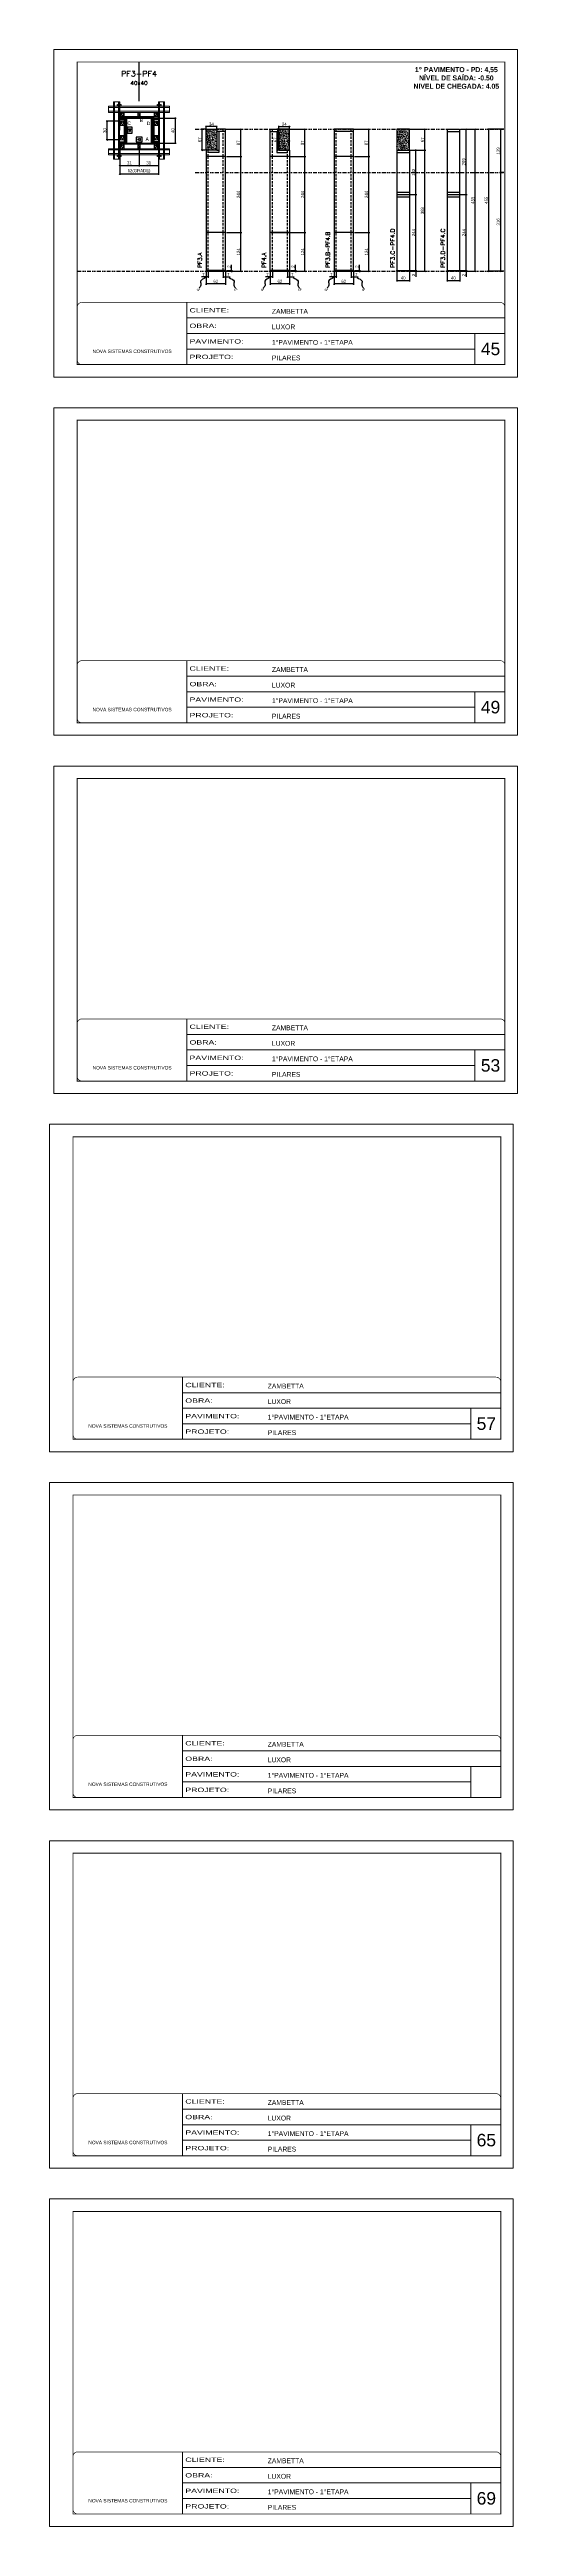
# Model space of a CAD drawing. Extents: x 14400 to 24104, y -21631 to 6985.
# Drawn here: x 14400 to 15898, y -13591 to -5650 of the extents above; entities that cross this region are included whole.
import ezdxf
from ezdxf.enums import TextEntityAlignment as Align

# ---------------------------------------------------------------- set-up
doc = ezdxf.new("R2010")
doc.units = 0
for name, pattern in [('CONTINUO', [0]), ('DASHED', [0.75, 0.5, -0.25]), ('DIVIDE2', [0.625, 0.25, -0.125, 0, -0.125, 0, -0.125]), ('HIDDEN', [0.375, 0.25, -0.125])]:
    doc.linetypes.add(name, pattern=pattern)
for name, color, linetype, lineweight in [('CARIMBO', 255, 'Continuous', 9), ('Folhas', 255, 'Continuous', 9), ('Hachura', 251, 'Continuous', 9), ('Madeira', 126, 'Continuous', 18), ('Perfil Metálico', 224, 'Continuous', 18), ('SARRAFO DE PRESSAO', 251, 'DASHED', 9), ('Texto Seção', 7, 'Continuous', 15)]:
    doc.layers.add(name, color=color, linetype=linetype, lineweight=lineweight)
for name, color, linetype in [('CHAPA', 1, 'Continuous'), ('COTA', 241, 'Continuous'), ('MEIO_PONT', 93, 'Continuous'), ('NOMENCLATURA', 7, 'Continuous'), ('Nível', 160, 'Continuous'), ('Painéis', 200, 'Continuous'), ('SARR_2.2x7', 40, 'Continuous'), ('SARRAFO', 251, 'Continuous'), ('texto', 7, 'Continuous'), ('Texto de Titulo', 7, 'Continuous'), ('Texto Qtd Sarr', 242, 'Continuous'), ('TEXTO_GERAL', 7, 'Continuous')]:
    doc.layers.add(name, color=color, linetype=linetype)
doc.styles.add('ARIAL', font='arial.ttf')
doc.styles.add('COTA TECNICA', font='techl___.ttf', dxfattribs={"height": 10})
doc.styles.add('COTA TECNICA 2X', font='techl___.ttf', dxfattribs={"height": 10})
doc.styles.add('COTA TECNICA-50', font='techl___.ttf', dxfattribs={"height": 10})
doc.styles.add('REGUA-120', font='ROMANS.shx', dxfattribs={"height": 15})
doc.styles.add('ROMANC', font='techb___.ttf', dxfattribs={"height": 2.5})
doc.styles.add('ROMANS', font='romans.shx')
doc.styles.get("Standard").update_dxf_attribs({"font": 'arial.ttf'})
doc.styles.add('Tecnologia', font='')
doc.styles.get('Tecnologia').set_extended_font_data('Forgotten Futurist')
doc.dimstyles.new('COTA PAINEL-50', dxfattribs={"dimtxt": 10, "dimasz": 3, "dimexe": 3, "dimexo": 3, "dimgap": 3, "dimtad": 1, "dimdec": 1, "dimzin": 12, "dimdsep": 46, "dimtxsty": 'COTA TECNICA-50', "dimblk1": 'OBLIQUE', "dimblk2": 'OBLIQUE', "dimsah": 1, "dimcen": 0.9, "dimclrd": 4, "dimclre": 4, "dimclrt": 240, "dimadec": 1, "dimazin": 3, "dimtfac": 1, "dimtdec": 1, "dimtmove": 0, "dimatfit": 3, "dimfxl": 1, "dimtolj": 1, "dimtzin": 12, "dimarcsym": 0})
doc.dimstyles.new('PAINEL', dxfattribs={"dimtxt": 10, "dimasz": 3, "dimexe": 3, "dimexo": 3, "dimgap": 3, "dimtad": 1, "dimdec": 1, "dimzin": 12, "dimdsep": 46, "dimtxsty": 'COTA TECNICA', "dimblk1": 'OBLIQUE', "dimblk2": 'OBLIQUE', "dimsah": 1, "dimcen": 0.9, "dimclrd": 4, "dimclre": 4, "dimclrt": 240, "dimadec": 1, "dimazin": 3, "dimtfac": 1, "dimtdec": 1, "dimtmove": 0, "dimatfit": 3, "dimfxl": 1, "dimtolj": 1, "dimtzin": 12, "dimarcsym": 0})
doc.dimstyles.new('SECAO PILAR', dxfattribs={"dimtxt": 10, "dimasz": 3, "dimexe": 3, "dimexo": 3, "dimgap": 3, "dimtad": 1, "dimdec": 1, "dimlfac": 0.5, "dimzin": 12, "dimdsep": 46, "dimtxsty": 'COTA TECNICA 2X', "dimblk1": 'OBLIQUE', "dimblk2": 'OBLIQUE', "dimsah": 1, "dimcen": 0.9, "dimclrd": 256, "dimclre": 256, "dimclrt": 256, "dimadec": 1, "dimazin": 3, "dimtfac": 1, "dimtdec": 1, "dimtmove": 0, "dimatfit": 3, "dimfxl": 1, "dimtolj": 1, "dimtzin": 12, "dimarcsym": 0})
doc.dimstyles.new('SECÇÃO 2', dxfattribs={"dimtxt": 7, "dimasz": 6, "dimexe": 0.18, "dimexo": 2, "dimgap": -4, "dimtad": 3, "dimdec": 1, "dimlfac": 0.5, "dimzin": 12, "dimdsep": 46, "dimtxsty": 'ROMANS', "dimblk": 'ARCHTICK', "dimcen": 0.09, "dimse1": 1, "dimse2": 1, "dimsd1": 1, "dimsd2": 1, "dimclrd": 180, "dimclre": 5, "dimclrt": 1, "dimadec": 0, "dimazin": 3, "dimtfac": 1, "dimtdec": 1, "dimtofl": 0, "dimtmove": 0, "dimatfit": 3, "dimldrblk": 'ARCHTICK', "dimfxl": 1, "dimtolj": 1, "dimtzin": 0, "dimarcsym": 0})
doc.dimstyles.get("Standard").update_dxf_attribs({"dimtxt": 0.18, "dimasz": 0.18, "dimexe": 0.18, "dimexo": 0.0625, "dimgap": 0.09, "dimtad": 0, "dimtih": 1, "dimtoh": 1, "dimdec": 4, "dimzin": 0, "dimdsep": 46, "dimtxsty": 'Standard', "dimcen": 0.09, "dimadec": 0, "dimazin": 0, "dimtfac": 1, "dimtdec": 4, "dimtofl": 0, "dimtmove": 0, "dimatfit": 3, "dimfxl": 1, "dimtolj": 1, "dimtzin": 0, "dimarcsym": 0})

# ---------------------------------------------------------------- blocks, each defined once
blk = doc.blocks.new('9999999999')
at = {"color": 30, "linetype": 'CONTINUO'}
for p, q in [((98564.6, 34230.2), (98564.6, 34429.4)), ((98564.6, 34379.6), (99584, 34379.6)), ((98564.6, 34329.8), (99488, 34329.8)), ((99584, 34329.8), (99488, 34329.8)), ((99488, 34329.8), (99488, 34230.2)), ((98564.6, 34280), (99488, 34280))]:
    blk.add_line(p, q, dxfattribs=at)
at = {"color": 30, "linetype": 'CONTINUO', "const_width": 2}
blk.add_lwpolyline([(99584, 34230.2), (99584, 34414.4, 0.414214), (99569, 34429.4), (98229, 34429.4, 0.414214), (98214, 34414.4), (98214, 34245.2, 0.414214), (98229, 34230.2), (99584, 34230.2)], format="xyb", dxfattribs=at)
at = {"layer": 'Folhas'}
blk.add_lwpolyline([(98139, 34190.2), (99624, 34190.2), (99624, 35240.2), (98139, 35240.2)], close=True, dxfattribs=at)
at = {"layer": 'Folhas', "color": 30, "const_width": 3}
blk.add_lwpolyline([(98214, 34230.2), (99584, 34230.2), (99584, 35200.2), (98214, 35200.2)], close=True, dxfattribs=at)
at = {"color": 7, "linetype": 'Continuous', "ltscale": 5, "style": 'ARIAL'}
for s, height, p in [('ZAMBETTA', 15.48, (98837.7, 34393.1)), ('1°PAVIMENTO - 1°ETAPA', 15.483, (98837.7, 34293.5)), ('LUXOR', 15.48, (98837.7, 34343.3)), ('NOVA SISTEMAS CONSTRUTIVOS', 11.059, (98263.2, 34267.2)), ('PILARES', 15.48, (98837.7, 34243.7))]:
    blk.add_text(s, height=height, dxfattribs=at).set_placement(p)
at = {"layer": 'Folhas', "color": 7, "style": 'Tecnologia', "width": 1.5}
for s, p in [('CLIENTE:', (98573.7, 34397.2)), ('OBRA:', (98573.7, 34347.3)), ('PAVIMENTO:', (98573.7, 34297.5)), ('PROJETO:', (98573.7, 34247.7))]:
    blk.add_text(s, height=14, dxfattribs=at).set_placement(p)
blk = doc.blocks.new('_Oblique')
at = {"color": 0, "linetype": 'ByBlock', "lineweight": -2}
blk.add_line((-0.5, -0.5), (0.5, 0.5), dxfattribs=at)
blk = doc.blocks.new('*D2190')
at = {"layer": 'COTA', "color": 4, "lineweight": -2, "transparency": 16777216}
for p, q in [((15855.5, -5905.3), (15803.9, -5905.3)), ((15806.9, -6360.3), (15806.9, -5905.3)), ((15855.5, -6360.3), (15803.9, -6360.3))]:
    blk.add_line(p, q, dxfattribs=at)
at = {"layer": 'Defpoints', "color": 0, "transparency": 16777216}
for p in [(15806.9, -5905.3), (15858.5, -5905.3), (15858.5, -6360.3)]:
    blk.add_point(p, dxfattribs=at)
at = {"layer": 'COTA', "color": 4, "lineweight": -2, "transparency": 16777216, "xscale": 3, "yscale": 3, "zscale": 3}
for p, rotation in [((15806.9, -5905.3), 90), ((15806.9, -6360.3), 270)]:
    blk.add_blockref('_Oblique', p, dxfattribs=dict(at, rotation=rotation))
at = {"layer": 'COTA', "color": 240, "transparency": 16777216, "insert": (15798.8, -6132.8), "char_height": 10, "attachment_point": 5, "rotation": 90, "style": 'COTA TECNICA'}
blk.add_mtext('\\A1;455', dxfattribs=at)
blk = doc.blocks.new('*D2191')
at = {"layer": 'COTA', "color": 4, "lineweight": -2, "transparency": 16777216}
for p, q in [((15855.5, -6044.3), (15842, -6044.3)), ((15845, -6360.3), (15845, -6044.3)), ((15855.5, -6360.3), (15842, -6360.3))]:
    blk.add_line(p, q, dxfattribs=at)
at = {"layer": 'Defpoints', "color": 0, "transparency": 16777216}
for p in [(15845, -6044.3), (15858.5, -6044.3), (15858.5, -6360.3)]:
    blk.add_point(p, dxfattribs=at)
at = {"layer": 'COTA', "color": 4, "lineweight": -2, "transparency": 16777216, "xscale": 3, "yscale": 3, "zscale": 3}
for p, rotation in [((15845, -6044.3), 90), ((15845, -6360.3), 270)]:
    blk.add_blockref('_Oblique', p, dxfattribs=dict(at, rotation=rotation))
at = {"layer": 'COTA', "color": 240, "transparency": 16777216, "insert": (15836.8, -6202.3), "char_height": 10, "attachment_point": 5, "rotation": 90, "style": 'COTA TECNICA'}
blk.add_mtext('\\A1;316', dxfattribs=at)
blk = doc.blocks.new('*D2192')
at = {"layer": 'COTA', "color": 4, "lineweight": -2, "transparency": 16777216}
for p, q in [((15855.5, -5905.3), (15842, -5905.3)), ((15845, -6044.3), (15845, -5905.3)), ((15855.5, -6044.3), (15842, -6044.3))]:
    blk.add_line(p, q, dxfattribs=at)
at = {"layer": 'Defpoints', "color": 0, "transparency": 16777216}
for p in [(15845, -5905.3), (15858.5, -5905.3), (15858.5, -6044.3)]:
    blk.add_point(p, dxfattribs=at)
at = {"layer": 'COTA', "color": 4, "lineweight": -2, "transparency": 16777216, "xscale": 3, "yscale": 3, "zscale": 3}
for p, rotation in [((15845, -5905.3), 90), ((15845, -6044.3), 270)]:
    blk.add_blockref('_Oblique', p, dxfattribs=dict(at, rotation=rotation))
at = {"layer": 'COTA', "color": 240, "transparency": 16777216, "insert": (15836.7, -5974.8), "char_height": 10, "attachment_point": 5, "rotation": 90, "style": 'COTA TECNICA'}
blk.add_mtext('\\A1;139', dxfattribs=at)
blk = doc.blocks.new('titulo1')
at = {"layer": 'Defpoints', "color": 252, "linetype": 'HIDDEN', "ltscale": 2}
blk.add_line((0, 0), (0, 125), dxfattribs=at)
at = {"layer": 'Defpoints', "style": 'ROMANS', "oblique": 15}
blk.add_attdef('FOLHA', text='', height=10, dxfattribs=at).set_placement((0, 15.6), align=Align.MIDDLE_CENTER)
at = {"layer": 'Texto Qtd Sarr', "color": 3, "style": 'ROMANS', "oblique": 15}
for tag, height, p in [('TITULO', 17, (0, 71.4)), ('SEÇÃO', 12, (0, 41.5))]:
    blk.add_attdef(tag, text='', height=height, dxfattribs=at).set_placement(p, align=Align.MIDDLE_CENTER)
blk = doc.blocks.new('*D2195')
at = {"layer": 'COTA', "color": 180, "lineweight": -2, "transparency": 16777216}
for p, q in [((14696.1, -5930.4), (14676.8, -5930.4)), ((14676.8, -5930.4), (14676.8, -5945.4)), ((14676.8, -5945.4), (14696.1, -5945.4)), ((14696.1, -5945.4), (14696.1, -5930.4))]:
    blk.add_line(p, q, dxfattribs=at)
at = {"layer": 'Defpoints', "color": 0, "transparency": 16777216}
for p in [(14646.5, -5949.4), (14726.5, -5949.4), (14726.5, -5949.4)]:
    blk.add_point(p, dxfattribs=at)
at = {"layer": 'COTA', "color": 1, "transparency": 16777216, "insert": (14686.5, -5937.9), "char_height": 7, "attachment_point": 5, "style": 'ROMANS'}
blk.add_mtext('\\A1;40', dxfattribs=at)
blk = doc.blocks.new('_ArchTick')
at = {"color": 0, "linetype": 'ByBlock', "const_width": 0.15}
blk.add_lwpolyline([(-0.5, -0.5), (0.5, 0.5)], dxfattribs=at)
blk = doc.blocks.new('*D2196')
at = {"layer": 'COTA', "color": 180, "lineweight": -2, "transparency": 16777216}
for p, q in [((14664.5, -5898.8), (14649.5, -5898.8)), ((14649.5, -5898.8), (14649.5, -5918.1)), ((14649.5, -5918.1), (14664.5, -5918.1)), ((14664.5, -5918.1), (14664.5, -5898.8))]:
    blk.add_line(p, q, dxfattribs=at)
at = {"layer": 'Defpoints', "color": 0, "transparency": 16777216}
for p in [(14646.5, -5869.4), (14668.5, -5869.4), (14646.5, -5949.4)]:
    blk.add_point(p, dxfattribs=at)
at = {"layer": 'COTA', "color": 1, "transparency": 16777216, "insert": (14657, -5908.4), "char_height": 7, "attachment_point": 5, "rotation": 90, "style": 'ROMANS'}
blk.add_mtext('\\A1;40', dxfattribs=at)
blk = doc.blocks.new('*D2204')
at = {"layer": 'COTA', "lineweight": -2, "transparency": 16777216}
for p, q in [((14733.1, -5869.4), (14805.8, -5869.4)), ((14802.8, -5949.4), (14802.8, -5869.4)), ((14733.1, -5949.4), (14805.8, -5949.4))]:
    blk.add_line(p, q, dxfattribs=at)
at = {"layer": 'Defpoints', "color": 0, "transparency": 16777216}
for p in [(14730.1, -5869.4), (14802.8, -5869.4), (14730.1, -5949.4)]:
    blk.add_point(p, dxfattribs=at)
at = {"layer": 'COTA', "lineweight": -2, "transparency": 16777216, "xscale": 3, "yscale": 3, "zscale": 3}
for p, rotation in [((14802.8, -5869.4), 90), ((14802.8, -5949.4), 270)]:
    blk.add_blockref('_Oblique', p, dxfattribs=dict(at, rotation=rotation))
at = {"layer": 'COTA', "transparency": 16777216, "insert": (14794.7, -5909.4), "char_height": 10, "attachment_point": 5, "rotation": 90, "style": 'COTA TECNICA 2X'}
blk.add_mtext('\\A1;40', dxfattribs=at)
blk = doc.blocks.new('*D2197')
at = {"layer": 'COTA', "lineweight": -2, "transparency": 16777216}
for p, q in [((14624.5, -5970.4), (14624.5, -6051.6)), ((14748.5, -5970.4), (14748.5, -6051.6)), ((14624.5, -6048.6), (14748.5, -6048.6))]:
    blk.add_line(p, q, dxfattribs=at)
at = {"layer": 'Defpoints', "color": 0, "transparency": 16777216}
for p in [(14624.5, -5967.4), (14748.5, -5967.4), (14748.5, -6048.6)]:
    blk.add_point(p, dxfattribs=at)
at = {"layer": 'COTA', "lineweight": -2, "transparency": 16777216, "xscale": 3, "yscale": 3, "zscale": 3, "rotation": 180}
blk.add_blockref('_Oblique', (14624.5, -6048.6), dxfattribs=at)
at = {"layer": 'COTA', "lineweight": -2, "transparency": 16777216, "xscale": 3, "yscale": 3, "zscale": 3}
blk.add_blockref('_Oblique', (14748.5, -6048.6), dxfattribs=at)
at = {"layer": 'COTA', "transparency": 16777216, "insert": (14686.5, -6039.3), "char_height": 10, "attachment_point": 5, "style": 'COTA TECNICA 2X'}
blk.add_mtext('\\A1;62(GRADE)', dxfattribs=at)
blk = doc.blocks.new('*D2198')
at = {"layer": 'COTA', "lineweight": -2, "transparency": 16777216}
for p, q in [((14624.5, -5970.4), (14624.5, -6024.2)), ((14624.5, -6021.2), (14686.5, -6021.2)), ((14686.5, -5970.4), (14686.5, -6024.2))]:
    blk.add_line(p, q, dxfattribs=at)
at = {"layer": 'Defpoints', "color": 0, "transparency": 16777216}
for p in [(14624.5, -5967.4), (14686.5, -5967.4), (14686.5, -6021.2)]:
    blk.add_point(p, dxfattribs=at)
at = {"layer": 'COTA', "lineweight": -2, "transparency": 16777216, "xscale": 3, "yscale": 3, "zscale": 3, "rotation": 180}
blk.add_blockref('_Oblique', (14624.5, -6021.2), dxfattribs=at)
at = {"layer": 'COTA', "lineweight": -2, "transparency": 16777216, "xscale": 3, "yscale": 3, "zscale": 3}
blk.add_blockref('_Oblique', (14686.5, -6021.2), dxfattribs=at)
at = {"layer": 'COTA', "transparency": 16777216, "insert": (14655.5, -6012.9), "char_height": 10, "attachment_point": 5, "style": 'COTA TECNICA 2X'}
blk.add_mtext('\\A1;31', dxfattribs=at)
blk = doc.blocks.new('C')
at = {"layer": 'Hachura', "color": 0}
for p, q in [((0, 3.2), (0, -3.2)), ((0.4, 3.2), (0, 3.2)), ((0.5, 3.2), (0, 3.2)), ((0.5, 3), (0, 3)), ((0.5, 2.9), (0, 2.9)), ((0, 2.7), (0, -1.2)), ((0.5, 2.6), (0, 2.6)), ((0.5, 2.2), (0, 2.2)), ((0.5, 1.5), (0, 1.5)), ((0.4, 0.5), (0.2, 0.5)), ((0.4, -3.2), (0.4, 3.2)), ((0.4, 3.2), (2.6, 3.2)), ((1.7, 1), (0.4, 1)), ((1.5, 0.1), (0.4, 0.1)), ((1.4, 1.9), (1.4, 1)), ((2.6, 2.4), (1.5, 2.1)), ((1.7, -1), (1.7, 1)), ((1.7, 1), (1.7, 0.8)), ((1.7, 1), (1.7, 0.8)), ((1.7, 0.8), (3.4, 0.8)), ((3.4, 0.4), (1.7, 0.4)), ((2.6, 3.2), (2.6, 2.4)), ((3.3, 0.8), (3.3, -0.8)), ((3.4, 0.8), (3.4, -0.8)), ((3.7, 0.4), (3.4, 0.4)), ((3.8, -0.5), (3.4, 0.4)), ((3.4, 0.1), (3.7, -0.6)), ((3.7, 0.5), (4.3, -0.6)), ((3.7, 0.4), (4.2, -0.5)), ((4.4, -0.6), (3.8, 0.5)), ((4.2, 0.4), (3.9, 0.4)), ((4.4, -0.5), (3.9, 0.4)), ((4.2, 0.4), (4.3, 0.4)), ((4.3, 0.5), (4.8, -0.6)), ((4.3, 0.4), (4.7, -0.5)), ((5, -0.6), (4.4, 0.5)), ((4.5, 0.4), (4.8, 0.4)), ((5, -0.5), (4.5, 0.4)), ((4.8, 0.4), (5.3, -0.5)), ((4.9, 0.5), (5.4, -0.6)), ((5.5, -0.6), (5, 0.5)), ((5.6, -0.5), (5.1, 0.4)), ((5.4, 0.4), (5.1, 0.4)), ((5.6, -0.5), (5.1, 0.4)), ((5.4, 0.4), (5.7, -0.2)), ((5.5, 0.5), (5.7, -0.1)), ((5.7, 0.2), (5.6, 0.5)), ((5.7, 0.3), (5.7, 0.4)), ((5.7, 0.4), (5.7, 0.4)), ((5.7, 0.4), (5.9, 0.3)), ((5.7, 0.4), (5.7, -0.5)), ((5.9, -0.4), (5.9, 0.3)), ((0.4, 0), (0, 0)), ((0.5, -1.5), (0, -1.5)), ((0.5, -2.2), (0, -2.2)), ((0.5, -2.6), (0, -2.6)), ((0.5, -2.9), (0, -2.9)), ((0.5, -3), (0, -3)), ((0, -3.2), (2.6, -3.2)), ((0.5, -3.2), (0, -3.2)), ((0.1, -0.5), (0.3, -0.5)), ((0.3, -0.5), (0.4, -0.5)), ((0.4, 0), (0.4, -1)), ((0.4, -0.2), (1.5, -0.2)), ((0.4, -0.6), (0.4, -0.3)), ((0.4, -3.2), (0.4, -0.6)), ((0.4, -1), (1.7, -1)), ((1.4, -1.9), (1.4, -1)), ((2.6, -2.4), (1.5, -2.1)), ((3.4, -0.3), (1.7, -0.3)), ((3.4, -0.8), (1.7, -0.8)), ((2.6, -3.2), (2.6, -2.4)), ((3.4, -0.1), (3.6, -0.5)), ((3.4, -0.5), (3.6, -0.5)), ((3.8, -0.5), (4.2, -0.5)), ((4.4, -0.5), (4.7, -0.5)), ((4.6, -0.5), (4.7, -0.5)), ((5, -0.5), (5.3, -0.5)), ((5.6, -0.5), (5.7, -0.5)), ((5.7, -0.5), (5.9, -0.4)), ((5.7, -0.5), (5.7, -0.5))]:
    blk.add_line(p, q, dxfattribs=at)
for centre, radius, start, end in [((1.5, 1.9), 0.161, 104.7436, 180), ((1.4, 0), 0.129, 272.695, 87.305), ((3.8, 0.4), 0.143, 25.5688, 154.4312), ((4.4, 0.4), 0.143, 25.5688, 154.4312), ((5, 0.4), 0.143, 25.5688, 154.4312), ((5.5, 0.4), 0.143, 25.5688, 154.4312), ((0.2, -0.4), 0.174, 221.744, 317.8592), ((1.5, -1.9), 0.161, 180, 255.2564), ((3.7, -0.4), 0.174, 222.1408, 318.256), ((4.3, -0.4), 0.174, 222.1408, 318.256), ((4.9, -0.4), 0.174, 222.1408, 318.256), ((5.4, -0.4), 0.174, 222.1408, 318.256), ((5.6, -0.4), 0.174, 317.8592, 318.256)]:
    blk.add_arc(centre, radius, start, end, dxfattribs=at)
blk = doc.blocks.new('PONTALETE')
at = {"layer": 'Madeira'}
for q in [(2.7, 7), (7, 5.8), (7, 1.7)]:
    blk.add_line((0, 0), q, dxfattribs=at)
blk.add_lwpolyline([(0, 0), (7, 0), (7, 7), (0, 7)], close=True, dxfattribs=at)
for centre, radius, start, end in [((2, 0.1), 6.23, 37.2818, 109.0913), ((1.1, 0.9), 3.19, 343.603, 109.9847), ((-0.2, -0.8), 3.09, 14.6322, 86.0383)]:
    blk.add_arc(centre, radius, start, end, dxfattribs=at)
blk = doc.blocks.new('MEIO PONTALETE')
at = {"layer": 'Madeira'}
for q in [(2.7, 7), (3.5, 2.9), (3.5, 0.9)]:
    blk.add_line((0, 0), q, dxfattribs=at)
blk.add_lwpolyline([(0, 0), (3.5, 0), (3.5, 7), (0, 7)], close=True, dxfattribs=at)
for centre, radius, start, end in [((2, 0.1), 6.23, 76.4499, 109.0913), ((1.1, 0.9), 3.19, 40.9063, 109.9847), ((-0.2, -0.8), 3.09, 14.6322, 86.0383)]:
    blk.add_arc(centre, radius, start, end, dxfattribs=at)
blk = doc.blocks.new('*D2205')
at = {"layer": 'COTA', "lineweight": -2, "transparency": 16777216}
for p, q in [((14686.5, -5970.4), (14686.5, -6024.2)), ((14686.5, -6021.2), (14748.5, -6021.2)), ((14748.5, -6003.9), (14748.5, -6024.2))]:
    blk.add_line(p, q, dxfattribs=at)
at = {"layer": 'Defpoints', "color": 0, "transparency": 16777216}
for p in [(14686.5, -5967.4), (14748.5, -6000.9), (14748.5, -6021.2)]:
    blk.add_point(p, dxfattribs=at)
at = {"layer": 'COTA', "lineweight": -2, "transparency": 16777216, "xscale": 3, "yscale": 3, "zscale": 3, "rotation": 180}
blk.add_blockref('_Oblique', (14686.5, -6021.2), dxfattribs=at)
at = {"layer": 'COTA', "lineweight": -2, "transparency": 16777216, "xscale": 3, "yscale": 3, "zscale": 3}
blk.add_blockref('_Oblique', (14748.5, -6021.2), dxfattribs=at)
at = {"layer": 'COTA', "transparency": 16777216, "insert": (14717.5, -6012.9), "char_height": 10, "attachment_point": 5, "style": 'COTA TECNICA 2X'}
blk.add_mtext('\\A1;31', dxfattribs=at)
blk = doc.blocks.new('*D2199')
at = {"layer": 'COTA', "color": 4, "lineweight": -2, "transparency": 16777216}
for p, q in [((14901.4, -6361.3), (14901.4, -6404)), ((14963.4, -6401), (14901.4, -6401)), ((14963.4, -6361.3), (14963.4, -6404))]:
    blk.add_line(p, q, dxfattribs=at)
at = {"layer": 'Defpoints', "color": 0, "transparency": 16777216}
for p in [(14901.4, -6358.3), (14901.4, -6401), (14963.4, -6358.3)]:
    blk.add_point(p, dxfattribs=at)
at = {"layer": 'COTA', "color": 4, "lineweight": -2, "transparency": 16777216, "xscale": 3, "yscale": 3, "zscale": 3, "rotation": 180}
blk.add_blockref('_Oblique', (14901.4, -6401), dxfattribs=at)
at = {"layer": 'COTA', "color": 4, "lineweight": -2, "transparency": 16777216, "xscale": 3, "yscale": 3, "zscale": 3}
blk.add_blockref('_Oblique', (14963.4, -6401), dxfattribs=at)
at = {"layer": 'COTA', "color": 240, "transparency": 16777216, "insert": (14932.4, -6392.9), "char_height": 10, "attachment_point": 5, "style": 'COTA TECNICA'}
blk.add_mtext('\\A1;62', dxfattribs=at)
blk = doc.blocks.new('*D2200')
at = {"layer": 'COTA', "color": 4, "lineweight": -2, "transparency": 16777216}
for p, q in [((14956.4, -6361.3), (14956.4, -6381.8)), ((14956.4, -6378.8), (14963.4, -6378.8)), ((14963.4, -6363.3), (14963.4, -6381.8)), ((14963.4, -6378.8), (14978.1, -6378.8))]:
    blk.add_line(p, q, dxfattribs=at)
at = {"layer": 'Defpoints', "color": 0, "transparency": 16777216}
for p in [(14956.4, -6358.3), (14963.4, -6360.3), (14963.4, -6378.8)]:
    blk.add_point(p, dxfattribs=at)
at = {"layer": 'COTA', "color": 4, "lineweight": -2, "transparency": 16777216, "xscale": 3, "yscale": 3, "zscale": 3, "rotation": 180}
blk.add_blockref('_Oblique', (14956.4, -6378.8), dxfattribs=at)
at = {"layer": 'COTA', "color": 4, "lineweight": -2, "transparency": 16777216, "xscale": 3, "yscale": 3, "zscale": 3}
blk.add_blockref('_Oblique', (14963.4, -6378.8), dxfattribs=at)
at = {"layer": 'COTA', "color": 240, "transparency": 16777216, "insert": (14972.2, -6370.8), "char_height": 10, "attachment_point": 5, "style": 'COTA TECNICA-50'}
blk.add_mtext('\\A1;7', dxfattribs=at)
blk = doc.blocks.new('*D2193')
at = {"layer": 'COTA', "color": 4, "lineweight": -2, "transparency": 16777216}
for p, q in [((14901.4, -6378.8), (14886.6, -6378.8)), ((14901.4, -6363.3), (14901.4, -6381.8)), ((14908.4, -6378.8), (14901.4, -6378.8)), ((14908.4, -6361.3), (14908.4, -6381.8))]:
    blk.add_line(p, q, dxfattribs=at)
at = {"layer": 'Defpoints', "color": 0, "transparency": 16777216}
for p in [(14901.4, -6360.3), (14901.4, -6378.8), (14908.4, -6358.3)]:
    blk.add_point(p, dxfattribs=at)
at = {"layer": 'COTA', "color": 4, "lineweight": -2, "transparency": 16777216, "xscale": 3, "yscale": 3, "zscale": 3, "rotation": 180}
blk.add_blockref('_Oblique', (14901.4, -6378.8), dxfattribs=at)
at = {"layer": 'COTA', "color": 4, "lineweight": -2, "transparency": 16777216, "xscale": 3, "yscale": 3, "zscale": 3}
blk.add_blockref('_Oblique', (14908.4, -6378.8), dxfattribs=at)
at = {"layer": 'COTA', "color": 240, "transparency": 16777216, "insert": (14892.5, -6370.8), "char_height": 10, "attachment_point": 5, "style": 'COTA TECNICA-50'}
blk.add_mtext('\\A1;7', dxfattribs=at)
blk = doc.blocks.new('*D2201')
at = {"layer": 'COTA', "color": 4, "linetype": 'ByBlock', "lineweight": -2, "transparency": 16777216}
for p, q in [((14966.4, -6236.3), (15015.7, -6236.3)), ((15012.7, -6360.3), (15012.7, -6236.3)), ((14966.4, -6360.3), (15015.7, -6360.3))]:
    blk.add_line(p, q, dxfattribs=at)
at = {"layer": 'Defpoints', "color": 0, "linetype": 'ByBlock', "transparency": 16777216}
for p in [(14963.4, -6236.3), (15012.7, -6236.3), (14963.4, -6360.3)]:
    blk.add_point(p, dxfattribs=at)
at = {"layer": 'COTA', "color": 4, "linetype": 'ByBlock', "lineweight": -2, "transparency": 16777216, "xscale": 3, "yscale": 3, "zscale": 3}
for p, rotation in [((15012.7, -6236.3), 90), ((15012.7, -6360.3), 270)]:
    blk.add_blockref('_Oblique', p, dxfattribs=dict(at, rotation=rotation))
at = {"layer": 'COTA', "color": 240, "linetype": 'ByBlock', "transparency": 16777216, "insert": (15004.7, -6298.3), "char_height": 10, "attachment_point": 5, "rotation": 90, "style": 'COTA TECNICA'}
blk.add_mtext('\\A1;124', dxfattribs=at)
blk = doc.blocks.new('*D2194')
at = {"layer": 'COTA', "color": 4, "lineweight": -2, "transparency": 16777216}
for p, q in [((14982.6, -6358.3), (14982.6, -6339.5)), ((14966.4, -6358.3), (14985.6, -6358.3)), ((14966.4, -6360.3), (14985.6, -6360.3)), ((14982.6, -6360.3), (14982.6, -6358.3)), ((14982.6, -6360.3), (14982.6, -6363.3))]:
    blk.add_line(p, q, dxfattribs=at)
at = {"layer": 'Defpoints', "color": 0, "transparency": 16777216}
for p in [(14963.4, -6358.3), (14963.4, -6360.3), (14982.6, -6360.3)]:
    blk.add_point(p, dxfattribs=at)
at = {"layer": 'COTA', "color": 4, "lineweight": -2, "transparency": 16777216, "xscale": 3, "yscale": 3, "zscale": 3}
for p, rotation in [((14982.6, -6358.3), 270), ((14982.6, -6360.3), 90)]:
    blk.add_blockref('_Oblique', p, dxfattribs=dict(at, rotation=rotation))
at = {"layer": 'COTA', "color": 240, "transparency": 16777216, "insert": (14974.6, -6345.6), "char_height": 10, "attachment_point": 5, "rotation": 90, "style": 'COTA TECNICA-50'}
blk.add_mtext('\\A1;2', dxfattribs=at)
blk = doc.blocks.new('*D2202')
at = {"layer": 'COTA', "color": 4, "linetype": 'ByBlock', "lineweight": -2, "transparency": 16777216}
for p, q in [((14966.4, -6236.3), (15015.7, -6236.3)), ((15012.7, -6360.3), (15012.7, -6236.3)), ((14966.4, -6360.3), (15015.7, -6360.3))]:
    blk.add_line(p, q, dxfattribs=at)
at = {"layer": 'Defpoints', "color": 0, "linetype": 'ByBlock', "transparency": 16777216}
for p in [(14963.4, -6236.3), (15012.7, -6236.3), (14963.4, -6360.3)]:
    blk.add_point(p, dxfattribs=at)
at = {"layer": 'COTA', "color": 4, "linetype": 'ByBlock', "lineweight": -2, "transparency": 16777216, "xscale": 3, "yscale": 3, "zscale": 3}
for p, rotation in [((15012.7, -6236.3), 90), ((15012.7, -6360.3), 270)]:
    blk.add_blockref('_Oblique', p, dxfattribs=dict(at, rotation=rotation))
at = {"layer": 'COTA', "color": 240, "linetype": 'ByBlock', "transparency": 16777216, "insert": (15004.7, -6298.3), "char_height": 10, "attachment_point": 5, "rotation": 90, "style": 'COTA TECNICA'}
blk.add_mtext('\\A1;124', dxfattribs=at)
blk = doc.blocks.new('*D2203')
at = {"layer": 'COTA', "color": 4, "lineweight": -2, "transparency": 16777216}
for p, q in [((14966.4, -5992.3), (15015.7, -5992.3)), ((15012.7, -6236.3), (15012.7, -5992.3)), ((14966.4, -6236.3), (15015.7, -6236.3))]:
    blk.add_line(p, q, dxfattribs=at)
at = {"layer": 'Defpoints', "color": 0, "transparency": 16777216}
for p in [(14963.4, -5992.3), (15012.7, -5992.3), (14963.4, -6236.3)]:
    blk.add_point(p, dxfattribs=at)
at = {"layer": 'COTA', "color": 4, "lineweight": -2, "transparency": 16777216, "xscale": 3, "yscale": 3, "zscale": 3}
for p, rotation in [((15012.7, -5992.3), 90), ((15012.7, -6236.3), 270)]:
    blk.add_blockref('_Oblique', p, dxfattribs=dict(at, rotation=rotation))
at = {"layer": 'COTA', "color": 240, "transparency": 16777216, "insert": (15004.7, -6114.3), "char_height": 10, "attachment_point": 5, "rotation": 90, "style": 'COTA TECNICA-50'}
blk.add_mtext('\\A1;244', dxfattribs=at)
blk = doc.blocks.new('*D2206')
at = {"layer": 'COTA', "lineweight": -2, "transparency": 16777216}
for p, q in [((14621.5, -5879.4), (14581.7, -5879.4)), ((14621.5, -5939.4), (14581.7, -5939.4)), ((14584.7, -5939.4), (14584.7, -5879.4))]:
    blk.add_line(p, q, dxfattribs=at)
at = {"layer": 'Defpoints', "color": 0, "transparency": 16777216}
for p in [(14584.7, -5879.4), (14624.5, -5879.4), (14624.5, -5939.4)]:
    blk.add_point(p, dxfattribs=at)
at = {"layer": 'COTA', "lineweight": -2, "transparency": 16777216, "xscale": 3, "yscale": 3, "zscale": 3}
for p, rotation in [((14584.7, -5879.4), 90), ((14584.7, -5939.4), 270)]:
    blk.add_blockref('_Oblique', p, dxfattribs=dict(at, rotation=rotation))
at = {"layer": 'COTA', "transparency": 16777216, "insert": (14576.5, -5909.4), "char_height": 10, "attachment_point": 5, "rotation": 90, "style": 'COTA TECNICA 2X'}
blk.add_mtext('\\A1;30', dxfattribs=at)
blk = doc.blocks.new('*D2207')
at = {"layer": 'COTA', "color": 4, "lineweight": -2, "transparency": 16777216}
for p, q in [((14898.4, -5905.3), (14886, -5905.3)), ((14889, -5972.3), (14889, -5905.3)), ((14898.4, -5972.3), (14886, -5972.3))]:
    blk.add_line(p, q, dxfattribs=at)
at = {"layer": 'Defpoints', "color": 0, "transparency": 16777216}
for p in [(14889, -5905.3), (14901.4, -5905.3), (14901.4, -5972.3)]:
    blk.add_point(p, dxfattribs=at)
at = {"layer": 'COTA', "color": 4, "lineweight": -2, "transparency": 16777216, "xscale": 3, "yscale": 3, "zscale": 3}
for p, rotation in [((14889, -5905.3), 90), ((14889, -5972.3), 270)]:
    blk.add_blockref('_Oblique', p, dxfattribs=dict(at, rotation=rotation))
at = {"layer": 'COTA', "color": 240, "transparency": 16777216, "insert": (14880.9, -5938.8), "char_height": 10, "attachment_point": 5, "rotation": 90, "style": 'COTA TECNICA'}
blk.add_mtext('\\A1;67', dxfattribs=at)
blk = doc.blocks.new('*D2208')
at = {"layer": 'COTA', "color": 4, "lineweight": -2, "transparency": 16777216}
for p, q in [((14901.4, -5902.3), (14901.4, -5893.8)), ((14935.4, -5896.8), (14901.4, -5896.8)), ((14935.4, -5902.3), (14935.4, -5893.8))]:
    blk.add_line(p, q, dxfattribs=at)
at = {"layer": 'Defpoints', "color": 0, "transparency": 16777216}
for p in [(14901.4, -5896.8), (14901.4, -5905.3), (14935.4, -5905.3)]:
    blk.add_point(p, dxfattribs=at)
at = {"layer": 'COTA', "color": 4, "lineweight": -2, "transparency": 16777216, "xscale": 3, "yscale": 3, "zscale": 3, "rotation": 180}
blk.add_blockref('_Oblique', (14901.4, -5896.8), dxfattribs=at)
at = {"layer": 'COTA', "color": 4, "lineweight": -2, "transparency": 16777216, "xscale": 3, "yscale": 3, "zscale": 3}
blk.add_blockref('_Oblique', (14935.4, -5896.8), dxfattribs=at)
at = {"layer": 'COTA', "color": 240, "transparency": 16777216, "insert": (14918.4, -5888.6), "char_height": 10, "attachment_point": 5, "style": 'COTA TECNICA'}
blk.add_mtext('\\A1;34', dxfattribs=at)
blk = doc.blocks.new('*D2209')
at = {"layer": 'COTA', "color": 4, "lineweight": -2, "transparency": 16777216}
for p, q in [((15311.2, -6361.3), (15311.2, -6404)), ((15373.2, -6401), (15311.2, -6401)), ((15373.2, -6361.3), (15373.2, -6404))]:
    blk.add_line(p, q, dxfattribs=at)
at = {"layer": 'Defpoints', "color": 0, "transparency": 16777216}
for p in [(15311.2, -6358.3), (15311.2, -6401), (15373.2, -6358.3)]:
    blk.add_point(p, dxfattribs=at)
at = {"layer": 'COTA', "color": 4, "lineweight": -2, "transparency": 16777216, "xscale": 3, "yscale": 3, "zscale": 3, "rotation": 180}
blk.add_blockref('_Oblique', (15311.2, -6401), dxfattribs=at)
at = {"layer": 'COTA', "color": 4, "lineweight": -2, "transparency": 16777216, "xscale": 3, "yscale": 3, "zscale": 3}
blk.add_blockref('_Oblique', (15373.2, -6401), dxfattribs=at)
at = {"layer": 'COTA', "color": 240, "transparency": 16777216, "insert": (15342.2, -6392.9), "char_height": 10, "attachment_point": 5, "style": 'COTA TECNICA'}
blk.add_mtext('\\A1;62', dxfattribs=at)
blk = doc.blocks.new('*D2210')
at = {"layer": 'COTA', "color": 4, "lineweight": -2, "transparency": 16777216}
for p, q in [((15366.2, -6361.3), (15366.2, -6381.8)), ((15366.2, -6378.8), (15373.2, -6378.8)), ((15373.2, -6363.3), (15373.2, -6381.8)), ((15373.2, -6378.8), (15387.9, -6378.8))]:
    blk.add_line(p, q, dxfattribs=at)
at = {"layer": 'Defpoints', "color": 0, "transparency": 16777216}
for p in [(15366.2, -6358.3), (15373.2, -6360.3), (15373.2, -6378.8)]:
    blk.add_point(p, dxfattribs=at)
at = {"layer": 'COTA', "color": 4, "lineweight": -2, "transparency": 16777216, "xscale": 3, "yscale": 3, "zscale": 3, "rotation": 180}
blk.add_blockref('_Oblique', (15366.2, -6378.8), dxfattribs=at)
at = {"layer": 'COTA', "color": 4, "lineweight": -2, "transparency": 16777216, "xscale": 3, "yscale": 3, "zscale": 3}
blk.add_blockref('_Oblique', (15373.2, -6378.8), dxfattribs=at)
at = {"layer": 'COTA', "color": 240, "transparency": 16777216, "insert": (15382.1, -6370.8), "char_height": 10, "attachment_point": 5, "style": 'COTA TECNICA-50'}
blk.add_mtext('\\A1;7', dxfattribs=at)
blk = doc.blocks.new('*D2211')
at = {"layer": 'COTA', "color": 4, "lineweight": -2, "transparency": 16777216}
for p, q in [((15311.2, -6378.8), (15296.5, -6378.8)), ((15311.2, -6363.3), (15311.2, -6381.8)), ((15318.2, -6378.8), (15311.2, -6378.8)), ((15318.2, -6361.3), (15318.2, -6381.8))]:
    blk.add_line(p, q, dxfattribs=at)
at = {"layer": 'Defpoints', "color": 0, "transparency": 16777216}
for p in [(15311.2, -6360.3), (15311.2, -6378.8), (15318.2, -6358.3)]:
    blk.add_point(p, dxfattribs=at)
at = {"layer": 'COTA', "color": 4, "lineweight": -2, "transparency": 16777216, "xscale": 3, "yscale": 3, "zscale": 3, "rotation": 180}
blk.add_blockref('_Oblique', (15311.2, -6378.8), dxfattribs=at)
at = {"layer": 'COTA', "color": 4, "lineweight": -2, "transparency": 16777216, "xscale": 3, "yscale": 3, "zscale": 3}
blk.add_blockref('_Oblique', (15318.2, -6378.8), dxfattribs=at)
at = {"layer": 'COTA', "color": 240, "transparency": 16777216, "insert": (15302.3, -6370.8), "char_height": 10, "attachment_point": 5, "style": 'COTA TECNICA-50'}
blk.add_mtext('\\A1;7', dxfattribs=at)
blk = doc.blocks.new('*D2213')
at = {"layer": 'COTA', "color": 4, "linetype": 'ByBlock', "lineweight": -2, "transparency": 16777216}
for p, q in [((15376.2, -6236.3), (15425.6, -6236.3)), ((15422.6, -6360.3), (15422.6, -6236.3)), ((15376.2, -6360.3), (15425.6, -6360.3))]:
    blk.add_line(p, q, dxfattribs=at)
at = {"layer": 'Defpoints', "color": 0, "linetype": 'ByBlock', "transparency": 16777216}
for p in [(15373.2, -6236.3), (15422.6, -6236.3), (15373.2, -6360.3)]:
    blk.add_point(p, dxfattribs=at)
at = {"layer": 'COTA', "color": 4, "linetype": 'ByBlock', "lineweight": -2, "transparency": 16777216, "xscale": 3, "yscale": 3, "zscale": 3}
for p, rotation in [((15422.6, -6236.3), 90), ((15422.6, -6360.3), 270)]:
    blk.add_blockref('_Oblique', p, dxfattribs=dict(at, rotation=rotation))
at = {"layer": 'COTA', "color": 240, "linetype": 'ByBlock', "transparency": 16777216, "insert": (15414.5, -6298.3), "char_height": 10, "attachment_point": 5, "rotation": 90, "style": 'COTA TECNICA'}
blk.add_mtext('\\A1;124', dxfattribs=at)
blk = doc.blocks.new('*D2212')
at = {"layer": 'COTA', "color": 4, "lineweight": -2, "transparency": 16777216}
for p, q in [((15392.5, -6358.3), (15392.5, -6339.5)), ((15376.2, -6358.3), (15395.5, -6358.3)), ((15376.2, -6360.3), (15395.5, -6360.3)), ((15392.5, -6360.3), (15392.5, -6358.3)), ((15392.5, -6360.3), (15392.5, -6363.3))]:
    blk.add_line(p, q, dxfattribs=at)
at = {"layer": 'Defpoints', "color": 0, "transparency": 16777216}
for p in [(15373.2, -6358.3), (15373.2, -6360.3), (15392.5, -6360.3)]:
    blk.add_point(p, dxfattribs=at)
at = {"layer": 'COTA', "color": 4, "lineweight": -2, "transparency": 16777216, "xscale": 3, "yscale": 3, "zscale": 3}
for p, rotation in [((15392.5, -6358.3), 270), ((15392.5, -6360.3), 90)]:
    blk.add_blockref('_Oblique', p, dxfattribs=dict(at, rotation=rotation))
at = {"layer": 'COTA', "color": 240, "transparency": 16777216, "insert": (15384.5, -6345.6), "char_height": 10, "attachment_point": 5, "rotation": 90, "style": 'COTA TECNICA-50'}
blk.add_mtext('\\A1;2', dxfattribs=at)
blk = doc.blocks.new('*D2214')
at = {"layer": 'COTA', "color": 4, "linetype": 'ByBlock', "lineweight": -2, "transparency": 16777216}
for p, q in [((15376.2, -6236.3), (15425.6, -6236.3)), ((15422.6, -6360.3), (15422.6, -6236.3)), ((15376.2, -6360.3), (15425.6, -6360.3))]:
    blk.add_line(p, q, dxfattribs=at)
at = {"layer": 'Defpoints', "color": 0, "linetype": 'ByBlock', "transparency": 16777216}
for p in [(15373.2, -6236.3), (15422.6, -6236.3), (15373.2, -6360.3)]:
    blk.add_point(p, dxfattribs=at)
at = {"layer": 'COTA', "color": 4, "linetype": 'ByBlock', "lineweight": -2, "transparency": 16777216, "xscale": 3, "yscale": 3, "zscale": 3}
for p, rotation in [((15422.6, -6236.3), 90), ((15422.6, -6360.3), 270)]:
    blk.add_blockref('_Oblique', p, dxfattribs=dict(at, rotation=rotation))
at = {"layer": 'COTA', "color": 240, "linetype": 'ByBlock', "transparency": 16777216, "insert": (15414.5, -6298.3), "char_height": 10, "attachment_point": 5, "rotation": 90, "style": 'COTA TECNICA'}
blk.add_mtext('\\A1;124', dxfattribs=at)
blk = doc.blocks.new('*D2215')
at = {"layer": 'COTA', "color": 4, "lineweight": -2, "transparency": 16777216}
for p, q in [((15376.2, -5992.3), (15425.6, -5992.3)), ((15422.6, -6236.3), (15422.6, -5992.3)), ((15376.2, -6236.3), (15425.6, -6236.3))]:
    blk.add_line(p, q, dxfattribs=at)
at = {"layer": 'Defpoints', "color": 0, "transparency": 16777216}
for p in [(15373.2, -5992.3), (15422.6, -5992.3), (15373.2, -6236.3)]:
    blk.add_point(p, dxfattribs=at)
at = {"layer": 'COTA', "color": 4, "lineweight": -2, "transparency": 16777216, "xscale": 3, "yscale": 3, "zscale": 3}
for p, rotation in [((15422.6, -5992.3), 90), ((15422.6, -6236.3), 270)]:
    blk.add_blockref('_Oblique', p, dxfattribs=dict(at, rotation=rotation))
at = {"layer": 'COTA', "color": 240, "transparency": 16777216, "insert": (15414.5, -6114.3), "char_height": 10, "attachment_point": 5, "rotation": 90, "style": 'COTA TECNICA-50'}
blk.add_mtext('\\A1;244', dxfattribs=at)
blk = doc.blocks.new('*D2216')
at = {"layer": 'COTA', "color": 4, "lineweight": -2, "transparency": 16777216}
for p, q in [((14966.4, -5905.3), (15015.7, -5905.3)), ((15012.7, -5992.3), (15012.7, -5905.3)), ((14966.4, -5992.3), (15015.7, -5992.3))]:
    blk.add_line(p, q, dxfattribs=at)
at = {"layer": 'Defpoints', "color": 0, "transparency": 16777216}
for p in [(14963.4, -5905.3), (15012.7, -5905.3), (14963.4, -5992.3)]:
    blk.add_point(p, dxfattribs=at)
at = {"layer": 'COTA', "color": 4, "lineweight": -2, "transparency": 16777216, "xscale": 3, "yscale": 3, "zscale": 3}
for p, rotation in [((15012.7, -5905.3), 90), ((15012.7, -5992.3), 270)]:
    blk.add_blockref('_Oblique', p, dxfattribs=dict(at, rotation=rotation))
at = {"layer": 'COTA', "color": 240, "transparency": 16777216, "insert": (15004.6, -5948.8), "char_height": 10, "attachment_point": 5, "rotation": 90, "style": 'COTA TECNICA'}
blk.add_mtext('\\A1;87', dxfattribs=at)
blk = doc.blocks.new('*D2217')
at = {"layer": 'COTA', "color": 4, "lineweight": -2, "transparency": 16777216}
for p, q in [((15376.2, -5905.3), (15425.6, -5905.3)), ((15422.6, -5992.3), (15422.6, -5905.3)), ((15376.2, -5992.3), (15425.6, -5992.3))]:
    blk.add_line(p, q, dxfattribs=at)
at = {"layer": 'Defpoints', "color": 0, "transparency": 16777216}
for p in [(15373.2, -5905.3), (15422.6, -5905.3), (15373.2, -5992.3)]:
    blk.add_point(p, dxfattribs=at)
at = {"layer": 'COTA', "color": 4, "lineweight": -2, "transparency": 16777216, "xscale": 3, "yscale": 3, "zscale": 3}
for p, rotation in [((15422.6, -5905.3), 90), ((15422.6, -5992.3), 270)]:
    blk.add_blockref('_Oblique', p, dxfattribs=dict(at, rotation=rotation))
at = {"layer": 'COTA', "color": 240, "transparency": 16777216, "insert": (15414.5, -5948.8), "char_height": 10, "attachment_point": 5, "rotation": 90, "style": 'COTA TECNICA'}
blk.add_mtext('\\A1;87', dxfattribs=at)
blk = doc.blocks.new('*D2218')
at = {"layer": 'COTA', "color": 4, "lineweight": -2, "transparency": 16777216}
for p, q in [((15512.4, -6361.3), (15512.4, -6393.2)), ((15512.4, -6390.2), (15552.4, -6390.2)), ((15552.4, -6361.3), (15552.4, -6393.2))]:
    blk.add_line(p, q, dxfattribs=at)
at = {"layer": 'Defpoints', "color": 0, "transparency": 16777216}
for p in [(15512.4, -6358.3), (15552.4, -6358.3), (15552.4, -6390.2)]:
    blk.add_point(p, dxfattribs=at)
at = {"layer": 'COTA', "color": 4, "lineweight": -2, "transparency": 16777216, "xscale": 3, "yscale": 3, "zscale": 3, "rotation": 180}
blk.add_blockref('_Oblique', (15512.4, -6390.2), dxfattribs=at)
at = {"layer": 'COTA', "color": 4, "lineweight": -2, "transparency": 16777216, "xscale": 3, "yscale": 3, "zscale": 3}
blk.add_blockref('_Oblique', (15552.4, -6390.2), dxfattribs=at)
at = {"layer": 'COTA', "color": 240, "transparency": 16777216, "insert": (15532.4, -6382.1), "char_height": 10, "attachment_point": 5, "style": 'COTA TECNICA'}
blk.add_mtext('\\A1;40', dxfattribs=at)
blk = doc.blocks.new('*D2219')
at = {"layer": 'COTA', "color": 4, "lineweight": -2, "transparency": 16777216}
for p, q in [((15555.4, -6358.3), (15576.6, -6358.3)), ((15555.4, -6360.3), (15576.6, -6360.3)), ((15573.6, -6358.3), (15573.6, -6355.3)), ((15573.6, -6358.3), (15573.6, -6360.3)), ((15573.6, -6360.3), (15573.6, -6378.4))]:
    blk.add_line(p, q, dxfattribs=at)
at = {"layer": 'Defpoints', "color": 0, "transparency": 16777216}
for p in [(15552.4, -6358.3), (15552.4, -6360.3), (15573.6, -6358.3)]:
    blk.add_point(p, dxfattribs=at)
at = {"layer": 'COTA', "color": 4, "lineweight": -2, "transparency": 16777216, "xscale": 3, "yscale": 3, "zscale": 3}
for p, rotation in [((15573.6, -6358.3), 270), ((15573.6, -6360.3), 90)]:
    blk.add_blockref('_Oblique', p, dxfattribs=dict(at, rotation=rotation))
at = {"layer": 'COTA', "color": 240, "transparency": 16777216, "insert": (15565.6, -6372.4), "char_height": 10, "attachment_point": 5, "rotation": 90, "style": 'COTA TECNICA-50'}
blk.add_mtext('\\A1;2', dxfattribs=at)
blk = doc.blocks.new('*D2220')
at = {"layer": 'COTA', "color": 4, "lineweight": -2, "transparency": 16777216}
for p, q in [((15555.4, -5972.3), (15605.4, -5972.3)), ((15602.4, -6360.3), (15602.4, -5972.3)), ((15555.4, -6360.3), (15605.4, -6360.3))]:
    blk.add_line(p, q, dxfattribs=at)
at = {"layer": 'Defpoints', "color": 0, "transparency": 16777216}
for p in [(15552.4, -5972.3), (15602.4, -5972.3), (15552.4, -6360.3)]:
    blk.add_point(p, dxfattribs=at)
at = {"layer": 'COTA', "color": 4, "lineweight": -2, "transparency": 16777216, "xscale": 3, "yscale": 3, "zscale": 3}
for p, rotation in [((15602.4, -5972.3), 90), ((15602.4, -6360.3), 270)]:
    blk.add_blockref('_Oblique', p, dxfattribs=dict(at, rotation=rotation))
at = {"layer": 'COTA', "color": 240, "transparency": 16777216, "insert": (15594.2, -6166.3), "char_height": 10, "attachment_point": 5, "rotation": 90, "style": 'COTA TECNICA-50'}
blk.add_mtext('\\A1;388', dxfattribs=at)
blk = doc.blocks.new('*D2221')
at = {"layer": 'COTA', "color": 4, "lineweight": -2, "transparency": 16777216}
for p, q in [((15555.4, -5905.3), (15605.4, -5905.3)), ((15602.4, -5972.3), (15602.4, -5905.3)), ((15555.4, -5972.3), (15605.4, -5972.3))]:
    blk.add_line(p, q, dxfattribs=at)
at = {"layer": 'Defpoints', "color": 0, "transparency": 16777216}
for p in [(15552.4, -5905.3), (15602.4, -5905.3), (15552.4, -5972.3)]:
    blk.add_point(p, dxfattribs=at)
at = {"layer": 'COTA', "color": 4, "lineweight": -2, "transparency": 16777216, "xscale": 3, "yscale": 3, "zscale": 3}
for p, rotation in [((15602.4, -5905.3), 90), ((15602.4, -5972.3), 270)]:
    blk.add_blockref('_Oblique', p, dxfattribs=dict(at, rotation=rotation))
at = {"layer": 'COTA', "color": 240, "transparency": 16777216, "insert": (15594.3, -5938.8), "char_height": 10, "attachment_point": 5, "rotation": 90, "style": 'COTA TECNICA'}
blk.add_mtext('\\A1;67', dxfattribs=at)
blk = doc.blocks.new('*D2222')
at = {"layer": 'COTA', "color": 4, "lineweight": -2, "transparency": 16777216}
for p, q in [((15555.4, -6114.3), (15576.6, -6114.3)), ((15573.6, -6358.3), (15573.6, -6114.3)), ((15555.4, -6358.3), (15576.6, -6358.3))]:
    blk.add_line(p, q, dxfattribs=at)
at = {"layer": 'Defpoints', "color": 0, "transparency": 16777216}
for p in [(15552.4, -6114.3), (15573.6, -6114.3), (15552.4, -6358.3)]:
    blk.add_point(p, dxfattribs=at)
at = {"layer": 'COTA', "color": 4, "lineweight": -2, "transparency": 16777216, "xscale": 3, "yscale": 3, "zscale": 3}
for p, rotation in [((15573.6, -6114.3), 90), ((15573.6, -6358.3), 270)]:
    blk.add_blockref('_Oblique', p, dxfattribs=dict(at, rotation=rotation))
at = {"layer": 'COTA', "color": 240, "transparency": 16777216, "insert": (15565.5, -6236.3), "char_height": 10, "attachment_point": 5, "rotation": 90, "style": 'COTA TECNICA'}
blk.add_mtext('\\A1;244', dxfattribs=at)
blk = doc.blocks.new('*D2223')
at = {"layer": 'COTA', "color": 4, "lineweight": -2, "transparency": 16777216}
for p, q in [((15555.4, -5972.3), (15576.6, -5972.3)), ((15573.6, -6114.3), (15573.6, -5972.3)), ((15555.4, -6114.3), (15576.6, -6114.3))]:
    blk.add_line(p, q, dxfattribs=at)
at = {"layer": 'Defpoints', "color": 0, "transparency": 16777216}
for p in [(15552.4, -5972.3), (15573.6, -5972.3), (15552.4, -6114.3)]:
    blk.add_point(p, dxfattribs=at)
at = {"layer": 'COTA', "color": 4, "lineweight": -2, "transparency": 16777216, "xscale": 3, "yscale": 3, "zscale": 3}
for p, rotation in [((15573.6, -5972.3), 90), ((15573.6, -6114.3), 270)]:
    blk.add_blockref('_Oblique', p, dxfattribs=dict(at, rotation=rotation))
at = {"layer": 'COTA', "color": 240, "transparency": 16777216, "insert": (15565.5, -6043.3), "char_height": 10, "attachment_point": 5, "rotation": 90, "style": 'COTA TECNICA'}
blk.add_mtext('\\A1;142', dxfattribs=at)
blk = doc.blocks.new('*D2224')
at = {"layer": 'COTA', "color": 4, "lineweight": -2, "transparency": 16777216}
for p, q in [((15673.5, -6361.3), (15673.5, -6393.2)), ((15673.5, -6390.2), (15713.5, -6390.2)), ((15713.5, -6361.3), (15713.5, -6393.2))]:
    blk.add_line(p, q, dxfattribs=at)
at = {"layer": 'Defpoints', "color": 0, "transparency": 16777216}
for p in [(15673.5, -6358.3), (15713.5, -6358.3), (15713.5, -6390.2)]:
    blk.add_point(p, dxfattribs=at)
at = {"layer": 'COTA', "color": 4, "lineweight": -2, "transparency": 16777216, "xscale": 3, "yscale": 3, "zscale": 3, "rotation": 180}
blk.add_blockref('_Oblique', (15673.5, -6390.2), dxfattribs=at)
at = {"layer": 'COTA', "color": 4, "lineweight": -2, "transparency": 16777216, "xscale": 3, "yscale": 3, "zscale": 3}
blk.add_blockref('_Oblique', (15713.5, -6390.2), dxfattribs=at)
at = {"layer": 'COTA', "color": 240, "transparency": 16777216, "insert": (15693.5, -6382.1), "char_height": 10, "attachment_point": 5, "style": 'COTA TECNICA'}
blk.add_mtext('\\A1;40', dxfattribs=at)
blk = doc.blocks.new('*D2225')
at = {"layer": 'COTA', "color": 4, "lineweight": -2, "transparency": 16777216}
for p, q in [((15716.5, -6358.3), (15737.7, -6358.3)), ((15716.5, -6360.3), (15737.7, -6360.3)), ((15734.7, -6358.3), (15734.7, -6355.3)), ((15734.7, -6358.3), (15734.7, -6360.3)), ((15734.7, -6360.3), (15734.7, -6378.4))]:
    blk.add_line(p, q, dxfattribs=at)
at = {"layer": 'Defpoints', "color": 0, "transparency": 16777216}
for p in [(15713.5, -6358.3), (15713.5, -6360.3), (15734.7, -6358.3)]:
    blk.add_point(p, dxfattribs=at)
at = {"layer": 'COTA', "color": 4, "lineweight": -2, "transparency": 16777216, "xscale": 3, "yscale": 3, "zscale": 3}
for p, rotation in [((15734.7, -6358.3), 270), ((15734.7, -6360.3), 90)]:
    blk.add_blockref('_Oblique', p, dxfattribs=dict(at, rotation=rotation))
at = {"layer": 'COTA', "color": 240, "transparency": 16777216, "insert": (15726.7, -6372.4), "char_height": 10, "attachment_point": 5, "rotation": 90, "style": 'COTA TECNICA-50'}
blk.add_mtext('\\A1;2', dxfattribs=at)
blk = doc.blocks.new('*D2226')
at = {"layer": 'COTA', "color": 4, "lineweight": -2, "transparency": 16777216}
for p, q in [((15716.5, -5905.3), (15766.5, -5905.3)), ((15763.5, -6360.3), (15763.5, -5905.3)), ((15716.5, -6360.3), (15766.5, -6360.3))]:
    blk.add_line(p, q, dxfattribs=at)
at = {"layer": 'Defpoints', "color": 0, "transparency": 16777216}
for p in [(15713.5, -5905.3), (15763.5, -5905.3), (15713.5, -6360.3)]:
    blk.add_point(p, dxfattribs=at)
at = {"layer": 'COTA', "color": 4, "lineweight": -2, "transparency": 16777216, "xscale": 3, "yscale": 3, "zscale": 3}
for p, rotation in [((15763.5, -5905.3), 90), ((15763.5, -6360.3), 270)]:
    blk.add_blockref('_Oblique', p, dxfattribs=dict(at, rotation=rotation))
at = {"layer": 'COTA', "color": 240, "transparency": 16777216, "insert": (15755.3, -6132.8), "char_height": 10, "attachment_point": 5, "rotation": 90, "style": 'COTA TECNICA-50'}
blk.add_mtext('\\A1;455', dxfattribs=at)
blk = doc.blocks.new('*D2227')
at = {"layer": 'COTA', "color": 4, "lineweight": -2, "transparency": 16777216}
for p, q in [((15716.5, -6114.3), (15737.7, -6114.3)), ((15734.7, -6358.3), (15734.7, -6114.3)), ((15716.5, -6358.3), (15737.7, -6358.3))]:
    blk.add_line(p, q, dxfattribs=at)
at = {"layer": 'Defpoints', "color": 0, "transparency": 16777216}
for p in [(15713.5, -6114.3), (15734.7, -6114.3), (15713.5, -6358.3)]:
    blk.add_point(p, dxfattribs=at)
at = {"layer": 'COTA', "color": 4, "lineweight": -2, "transparency": 16777216, "xscale": 3, "yscale": 3, "zscale": 3}
for p, rotation in [((15734.7, -6114.3), 90), ((15734.7, -6358.3), 270)]:
    blk.add_blockref('_Oblique', p, dxfattribs=dict(at, rotation=rotation))
at = {"layer": 'COTA', "color": 240, "transparency": 16777216, "insert": (15726.6, -6236.3), "char_height": 10, "attachment_point": 5, "rotation": 90, "style": 'COTA TECNICA'}
blk.add_mtext('\\A1;244', dxfattribs=at)
blk = doc.blocks.new('*D2228')
at = {"layer": 'COTA', "color": 4, "lineweight": -2, "transparency": 16777216}
for p, q in [((15716.5, -5905.3), (15737.7, -5905.3)), ((15734.7, -6114.3), (15734.7, -5905.3)), ((15716.5, -6114.3), (15737.7, -6114.3))]:
    blk.add_line(p, q, dxfattribs=at)
at = {"layer": 'Defpoints', "color": 0, "transparency": 16777216}
for p in [(15713.5, -5905.3), (15734.7, -5905.3), (15713.5, -6114.3)]:
    blk.add_point(p, dxfattribs=at)
at = {"layer": 'COTA', "color": 4, "lineweight": -2, "transparency": 16777216, "xscale": 3, "yscale": 3, "zscale": 3}
for p, rotation in [((15734.7, -5905.3), 90), ((15734.7, -6114.3), 270)]:
    blk.add_blockref('_Oblique', p, dxfattribs=dict(at, rotation=rotation))
at = {"layer": 'COTA', "color": 240, "transparency": 16777216, "insert": (15726.5, -6009.8), "char_height": 10, "attachment_point": 5, "rotation": 90, "style": 'COTA TECNICA'}
blk.add_mtext('\\A1;209', dxfattribs=at)
blk = doc.blocks.new('*D2229')
at = {"layer": 'COTA', "color": 4, "lineweight": -2, "transparency": 16777216}
for p, q in [((15106.7, -6361.3), (15106.7, -6404)), ((15168.7, -6401), (15106.7, -6401)), ((15168.7, -6361.3), (15168.7, -6404))]:
    blk.add_line(p, q, dxfattribs=at)
at = {"layer": 'Defpoints', "color": 0, "transparency": 16777216}
for p in [(15106.7, -6358.3), (15106.7, -6401), (15168.7, -6358.3)]:
    blk.add_point(p, dxfattribs=at)
at = {"layer": 'COTA', "color": 4, "lineweight": -2, "transparency": 16777216, "xscale": 3, "yscale": 3, "zscale": 3, "rotation": 180}
blk.add_blockref('_Oblique', (15106.7, -6401), dxfattribs=at)
at = {"layer": 'COTA', "color": 4, "lineweight": -2, "transparency": 16777216, "xscale": 3, "yscale": 3, "zscale": 3}
blk.add_blockref('_Oblique', (15168.7, -6401), dxfattribs=at)
at = {"layer": 'COTA', "color": 240, "transparency": 16777216, "insert": (15137.7, -6392.9), "char_height": 10, "attachment_point": 5, "style": 'COTA TECNICA'}
blk.add_mtext('\\A1;62', dxfattribs=at)
blk = doc.blocks.new('*D2230')
at = {"layer": 'COTA', "color": 4, "lineweight": -2, "transparency": 16777216}
for p, q in [((15161.7, -6361.3), (15161.7, -6381.8)), ((15161.7, -6378.8), (15168.7, -6378.8)), ((15168.7, -6363.3), (15168.7, -6381.8)), ((15168.7, -6378.8), (15183.4, -6378.8))]:
    blk.add_line(p, q, dxfattribs=at)
at = {"layer": 'Defpoints', "color": 0, "transparency": 16777216}
for p in [(15161.7, -6358.3), (15168.7, -6360.3), (15168.7, -6378.8)]:
    blk.add_point(p, dxfattribs=at)
at = {"layer": 'COTA', "color": 4, "lineweight": -2, "transparency": 16777216, "xscale": 3, "yscale": 3, "zscale": 3, "rotation": 180}
blk.add_blockref('_Oblique', (15161.7, -6378.8), dxfattribs=at)
at = {"layer": 'COTA', "color": 4, "lineweight": -2, "transparency": 16777216, "xscale": 3, "yscale": 3, "zscale": 3}
blk.add_blockref('_Oblique', (15168.7, -6378.8), dxfattribs=at)
at = {"layer": 'COTA', "color": 240, "transparency": 16777216, "insert": (15177.5, -6370.8), "char_height": 10, "attachment_point": 5, "style": 'COTA TECNICA-50'}
blk.add_mtext('\\A1;7', dxfattribs=at)
blk = doc.blocks.new('*D2231')
at = {"layer": 'COTA', "color": 4, "lineweight": -2, "transparency": 16777216}
for p, q in [((15106.7, -6378.8), (15091.9, -6378.8)), ((15106.7, -6363.3), (15106.7, -6381.8)), ((15113.7, -6378.8), (15106.7, -6378.8)), ((15113.7, -6361.3), (15113.7, -6381.8))]:
    blk.add_line(p, q, dxfattribs=at)
at = {"layer": 'Defpoints', "color": 0, "transparency": 16777216}
for p in [(15106.7, -6360.3), (15106.7, -6378.8), (15113.7, -6358.3)]:
    blk.add_point(p, dxfattribs=at)
at = {"layer": 'COTA', "color": 4, "lineweight": -2, "transparency": 16777216, "xscale": 3, "yscale": 3, "zscale": 3, "rotation": 180}
blk.add_blockref('_Oblique', (15106.7, -6378.8), dxfattribs=at)
at = {"layer": 'COTA', "color": 4, "lineweight": -2, "transparency": 16777216, "xscale": 3, "yscale": 3, "zscale": 3}
blk.add_blockref('_Oblique', (15113.7, -6378.8), dxfattribs=at)
at = {"layer": 'COTA', "color": 240, "transparency": 16777216, "insert": (15097.8, -6370.8), "char_height": 10, "attachment_point": 5, "style": 'COTA TECNICA-50'}
blk.add_mtext('\\A1;7', dxfattribs=at)
blk = doc.blocks.new('*D2234')
at = {"layer": 'COTA', "color": 4, "linetype": 'ByBlock', "lineweight": -2, "transparency": 16777216}
for p, q in [((15171.7, -6236.3), (15221, -6236.3)), ((15218, -6360.3), (15218, -6236.3)), ((15171.7, -6360.3), (15221, -6360.3))]:
    blk.add_line(p, q, dxfattribs=at)
at = {"layer": 'Defpoints', "color": 0, "linetype": 'ByBlock', "transparency": 16777216}
for p in [(15168.7, -6236.3), (15218, -6236.3), (15168.7, -6360.3)]:
    blk.add_point(p, dxfattribs=at)
at = {"layer": 'COTA', "color": 4, "linetype": 'ByBlock', "lineweight": -2, "transparency": 16777216, "xscale": 3, "yscale": 3, "zscale": 3}
for p, rotation in [((15218, -6236.3), 90), ((15218, -6360.3), 270)]:
    blk.add_blockref('_Oblique', p, dxfattribs=dict(at, rotation=rotation))
at = {"layer": 'COTA', "color": 240, "linetype": 'ByBlock', "transparency": 16777216, "insert": (15210, -6298.3), "char_height": 10, "attachment_point": 5, "rotation": 90, "style": 'COTA TECNICA'}
blk.add_mtext('\\A1;124', dxfattribs=at)
blk = doc.blocks.new('*D2232')
at = {"layer": 'COTA', "color": 4, "lineweight": -2, "transparency": 16777216}
for p, q in [((15187.9, -6358.3), (15187.9, -6339.5)), ((15171.7, -6358.3), (15190.9, -6358.3)), ((15171.7, -6360.3), (15190.9, -6360.3)), ((15187.9, -6360.3), (15187.9, -6358.3)), ((15187.9, -6360.3), (15187.9, -6363.3))]:
    blk.add_line(p, q, dxfattribs=at)
at = {"layer": 'Defpoints', "color": 0, "transparency": 16777216}
for p in [(15168.7, -6358.3), (15168.7, -6360.3), (15187.9, -6360.3)]:
    blk.add_point(p, dxfattribs=at)
at = {"layer": 'COTA', "color": 4, "lineweight": -2, "transparency": 16777216, "xscale": 3, "yscale": 3, "zscale": 3}
for p, rotation in [((15187.9, -6358.3), 270), ((15187.9, -6360.3), 90)]:
    blk.add_blockref('_Oblique', p, dxfattribs=dict(at, rotation=rotation))
at = {"layer": 'COTA', "color": 240, "transparency": 16777216, "insert": (15179.9, -6345.6), "char_height": 10, "attachment_point": 5, "rotation": 90, "style": 'COTA TECNICA-50'}
blk.add_mtext('\\A1;2', dxfattribs=at)
blk = doc.blocks.new('*D2235')
at = {"layer": 'COTA', "color": 4, "linetype": 'ByBlock', "lineweight": -2, "transparency": 16777216}
for p, q in [((15171.7, -6236.3), (15221, -6236.3)), ((15218, -6360.3), (15218, -6236.3)), ((15171.7, -6360.3), (15221, -6360.3))]:
    blk.add_line(p, q, dxfattribs=at)
at = {"layer": 'Defpoints', "color": 0, "linetype": 'ByBlock', "transparency": 16777216}
for p in [(15168.7, -6236.3), (15218, -6236.3), (15168.7, -6360.3)]:
    blk.add_point(p, dxfattribs=at)
at = {"layer": 'COTA', "color": 4, "linetype": 'ByBlock', "lineweight": -2, "transparency": 16777216, "xscale": 3, "yscale": 3, "zscale": 3}
for p, rotation in [((15218, -6236.3), 90), ((15218, -6360.3), 270)]:
    blk.add_blockref('_Oblique', p, dxfattribs=dict(at, rotation=rotation))
at = {"layer": 'COTA', "color": 240, "linetype": 'ByBlock', "transparency": 16777216, "insert": (15210, -6298.3), "char_height": 10, "attachment_point": 5, "rotation": 90, "style": 'COTA TECNICA'}
blk.add_mtext('\\A1;124', dxfattribs=at)
blk = doc.blocks.new('*D2236')
at = {"layer": 'COTA', "color": 4, "lineweight": -2, "transparency": 16777216}
for p, q in [((15171.7, -5992.3), (15221, -5992.3)), ((15218, -6236.3), (15218, -5992.3)), ((15109.7, -6236.3), (15221, -6236.3))]:
    blk.add_line(p, q, dxfattribs=at)
at = {"layer": 'Defpoints', "color": 0, "transparency": 16777216}
for p in [(15168.7, -5992.3), (15218, -5992.3), (15106.7, -6236.3)]:
    blk.add_point(p, dxfattribs=at)
at = {"layer": 'COTA', "color": 4, "lineweight": -2, "transparency": 16777216, "xscale": 3, "yscale": 3, "zscale": 3}
for p, rotation in [((15218, -5992.3), 90), ((15218, -6236.3), 270)]:
    blk.add_blockref('_Oblique', p, dxfattribs=dict(at, rotation=rotation))
at = {"layer": 'COTA', "color": 240, "transparency": 16777216, "insert": (15210, -6114.3), "char_height": 10, "attachment_point": 5, "rotation": 90, "style": 'COTA TECNICA-50'}
blk.add_mtext('\\A1;244', dxfattribs=at)
blk = doc.blocks.new('*D2233')
at = {"layer": 'COTA', "color": 4, "lineweight": -2, "transparency": 16777216}
for p, q in [((15134.7, -5902.3), (15134.7, -5893.8)), ((15134.7, -5896.8), (15168.7, -5896.8)), ((15168.7, -5902.3), (15168.7, -5893.8))]:
    blk.add_line(p, q, dxfattribs=at)
at = {"layer": 'Defpoints', "color": 0, "transparency": 16777216}
for p in [(15134.7, -5905.3), (15168.7, -5896.8), (15168.7, -5905.3)]:
    blk.add_point(p, dxfattribs=at)
at = {"layer": 'COTA', "color": 4, "lineweight": -2, "transparency": 16777216, "xscale": 3, "yscale": 3, "zscale": 3, "rotation": 180}
blk.add_blockref('_Oblique', (15134.7, -5896.8), dxfattribs=at)
at = {"layer": 'COTA', "color": 4, "lineweight": -2, "transparency": 16777216, "xscale": 3, "yscale": 3, "zscale": 3}
blk.add_blockref('_Oblique', (15168.7, -5896.8), dxfattribs=at)
at = {"layer": 'COTA', "color": 240, "transparency": 16777216, "insert": (15151.7, -5888.6), "char_height": 10, "attachment_point": 5, "style": 'COTA TECNICA'}
blk.add_mtext('\\A1;34', dxfattribs=at)
blk = doc.blocks.new('*D2237')
at = {"layer": 'COTA', "color": 4, "lineweight": -2, "transparency": 16777216}
for p, q in [((15171.7, -5905.3), (15221, -5905.3)), ((15218, -5992.3), (15218, -5905.3)), ((15171.7, -5992.3), (15221, -5992.3))]:
    blk.add_line(p, q, dxfattribs=at)
at = {"layer": 'Defpoints', "color": 0, "transparency": 16777216}
for p in [(15168.7, -5905.3), (15218, -5905.3), (15168.7, -5992.3)]:
    blk.add_point(p, dxfattribs=at)
at = {"layer": 'COTA', "color": 4, "lineweight": -2, "transparency": 16777216, "xscale": 3, "yscale": 3, "zscale": 3}
for p, rotation in [((15218, -5905.3), 90), ((15218, -5992.3), 270)]:
    blk.add_blockref('_Oblique', p, dxfattribs=dict(at, rotation=rotation))
at = {"layer": 'COTA', "color": 240, "transparency": 16777216, "insert": (15209.9, -5948.8), "char_height": 10, "attachment_point": 5, "rotation": 90, "style": 'COTA TECNICA'}
blk.add_mtext('\\A1;87', dxfattribs=at)
blk = doc.blocks.new('*D2238')
at = {"layer": 'COTA', "color": 4, "lineweight": -2, "transparency": 16777216}
for p, q in [((15131.7, -5905.3), (15128.1, -5905.3)), ((15131.1, -5972.3), (15131.1, -5905.3)), ((15131.7, -5972.3), (15128.1, -5972.3))]:
    blk.add_line(p, q, dxfattribs=at)
at = {"layer": 'Defpoints', "color": 0, "transparency": 16777216}
for p in [(15131.1, -5905.3), (15134.7, -5905.3), (15134.7, -5972.3)]:
    blk.add_point(p, dxfattribs=at)
at = {"layer": 'COTA', "color": 4, "lineweight": -2, "transparency": 16777216, "xscale": 3, "yscale": 3, "zscale": 3}
for p, rotation in [((15131.1, -5905.3), 90), ((15131.1, -5972.3), 270)]:
    blk.add_blockref('_Oblique', p, dxfattribs=dict(at, rotation=rotation))
at = {"layer": 'COTA', "color": 240, "transparency": 16777216, "insert": (15123, -5938.8), "char_height": 10, "attachment_point": 5, "rotation": 90, "style": 'COTA TECNICA'}
blk.add_mtext('\\A1;67', dxfattribs=at)

msp = doc.modelspace()

# ---------------------------------------------------------------- hatches: boundary and pattern name
at = {"layer": 'COTA'}
h = msp.add_hatch(dxfattribs=at)
h.set_pattern_fill('AR-CONC', color=256, scale=0.03)
h.set_pattern_definition([(50, (-3313.6006, 0), (5.4655401, -0.4781726), [0.5715, -6.2865]), (355, (-3313.6006, 0), (-1.0573026, 5.7317054), [0.4572, -5.0292175]), (100.451445, (-3313.145, -0.04), (4.4082374, 5.2535326), [0.4857003, -5.3427073]), (46.1842, (-3313.6006, 1.524), (8.1323712, -1.2612698), [0.85725, -9.42975]), (96.635558, (-3312.923, 1.419), (7.122124, 7.4227837), [0.7285507, -8.0140682]), (351.18415, (-3313.6006, 1.524), (7.122124, 7.4227837), [0.685799, -7.543792]), (21, (-3312.8386, 1.143), (4.5484317, -3.0679559), [0.5715, -6.2865]), (326, (-3312.8386, 1.143), (1.8540609, 5.525639), [0.4572, -5.0292]), (71.451445, (-3312.4595, 0.8873), (6.4024926, 2.457683), [0.4857003, -5.3426981]), (37.5, (-3313.6006, 0), (0.0926581, 2.53665117), [0, -4.96824, 0, -5.1054, 0, -5.04825]), (7.5, (-3313.6006, 0), (2.00458988, 3.00541724), [0, -2.91084, 0, -4.85394, 0, -1.92405]), (327.5, (-3315.2998, 0), (4.06771786, -0.17186232), [0, -1.905, 0, -5.9436, 0, -7.8867]), (317.5, (-3316.062, 0), (4.44387544, 0.7627947), [0, -2.4765, 0, -3.94716, 0, -5.6007])])
h.paths.add_polyline_path([(14901.37, -5972.32), (14935.37, -5972.32), (14935.37, -5905.32), (14901.37, -5905.32)])
h = msp.add_hatch(dxfattribs=at)
h.set_pattern_fill('AR-CONC', color=256, scale=0.03)
h.set_pattern_definition([(50, (-3108.297, 0), (5.4655401, -0.4781726), [0.5715, -6.2865]), (355, (-3108.297, 0), (-1.0573026, 5.7317054), [0.4572, -5.0292175]), (100.451445, (-3107.8414, -0.04), (4.4082374, 5.2535326), [0.4857003, -5.3427073]), (46.1842, (-3108.297, 1.524), (8.1323712, -1.2612698), [0.85725, -9.42975]), (96.635558, (-3107.619, 1.419), (7.122124, 7.4227837), [0.7285507, -8.0140682]), (351.18415, (-3108.297, 1.524), (7.122124, 7.4227837), [0.685799, -7.543792]), (21, (-3107.535, 1.143), (4.5484317, -3.0679559), [0.5715, -6.2865]), (326, (-3107.535, 1.143), (1.8540609, 5.525639), [0.4572, -5.0292]), (71.451445, (-3107.156, 0.8873), (6.4024926, 2.457683), [0.4857003, -5.3426981]), (37.5, (-3108.2969, 0), (0.0926581, 2.53665117), [0, -4.96824, 0, -5.1054, 0, -5.04825]), (7.5, (-3108.297, 0), (2.00458988, 3.00541724), [0, -2.91084, 0, -4.85394, 0, -1.92405]), (327.5, (-3109.9962, 0), (4.06771786, -0.17186232), [0, -1.905, 0, -5.9436, 0, -7.8867]), (317.5, (-3110.758, 0), (4.44387544, 0.7627947), [0, -2.4765, 0, -3.94716, 0, -5.6007])])
h.paths.add_polyline_path([(15168.67, -5905.32), (15134.67, -5905.32), (15134.67, -5972.32), (15168.67, -5972.32)])
h = msp.add_hatch(dxfattribs=at)
h.set_pattern_fill('AR-CONC', color=256, scale=0.03)
h.set_pattern_definition([(50, (-3209.6436, -10198.176), (5.4655401, -0.4781726), [0.5715, -6.2865]), (355, (-3209.6436, -10198.176), (-1.0573026, 5.7317054), [0.4572, -5.0292175]), (100.451445, (-3209.188, -10198.216), (4.4082374, 5.2535326), [0.4857003, -5.3427073]), (46.1842, (-3209.6436, -10196.652), (8.1323712, -1.2612698), [0.85725, -9.42975]), (96.635558, (-3208.966, -10196.757), (7.122124, 7.4227837), [0.7285507, -8.0140682]), (351.18415, (-3209.6436, -10196.652), (7.122124, 7.4227837), [0.685799, -7.543792]), (21, (-3208.8816, -10197.033), (4.5484317, -3.0679559), [0.5715, -6.2865]), (326, (-3208.8816, -10197.033), (1.8540609, 5.525639), [0.4572, -5.0292]), (71.451445, (-3208.5025, -10197.2886), (6.4024926, 2.457683), [0.4857003, -5.3426981]), (37.5, (-3209.6436, -10198.176), (0.0926581, 2.53665117), [0, -4.96824, 0, -5.1054, 0, -5.04825]), (7.5, (-3209.6436, -10198.176), (2.00458988, 3.00541724), [0, -2.91084, 0, -4.85394, 0, -1.92405]), (327.5, (-3211.3428, -10198.176), (4.06771786, -0.17186232), [0, -1.905, 0, -5.9436, 0, -7.8867]), (317.5, (-3212.1048, -10198.176), (4.44387544, 0.7627947), [0, -2.4765, 0, -3.94716, 0, -5.6007])])
h.paths.add_polyline_path([(15552.41, -5905.32), (15512.41, -5905.32), (15512.41, -5972.32), (15552.41, -5972.32)])
at = {"layer": 'Hachura'}
h = msp.add_hatch(color=256, dxfattribs=at)
h.dxf.hatch_style = 1
h.paths.add_polyline_path([(14748.46, -5869.44), (14748.46, -5865.44), (14624.46, -5865.44), (14624.46, -5869.44)])
h = msp.add_hatch(color=256, dxfattribs=at)
h.dxf.hatch_style = 1
h.paths.add_polyline_path([(14748.46, -5869.44), (14748.46, -5865.44), (14624.46, -5865.44), (14624.46, -5869.44)])
h = msp.add_hatch(dxfattribs=at)
h.set_pattern_fill('ANSI31', color=256, scale=0.5, angle=180, style=0)
h.set_pattern_definition([(225, (5500.51, -28798.847), (1.12253202, -1.12253202), [])])
h.paths.add_polyline_path([(14638.46, -5869.44), (14638.46, -5873.84), (14624.46, -5873.84), (14624.46, -5869.44)])
h = msp.add_hatch(dxfattribs=at)
h.set_pattern_fill('ANSI31', color=256, scale=0.5, angle=90, style=0)
h.set_pattern_definition([(135, (-8141.3463, 3595.513), (-1.12253202, -1.12253202), [])])
h.paths.add_polyline_path([(14642.86, -5949.44), (14638.46, -5949.44), (14638.46, -5869.44), (14642.86, -5869.44)])
h = msp.add_hatch(color=256, dxfattribs=at)
h.dxf.hatch_style = 1
h.paths.add_polyline_path([(14642.86, -5949.44), (14646.46, -5949.44), (14646.46, -5869.44), (14642.86, -5869.44)])
h = msp.add_hatch(color=256, dxfattribs=at)
h.dxf.hatch_style = 1
h.paths.add_polyline_path([(14642.86, -5949.44), (14646.46, -5949.44), (14646.46, -5869.44), (14642.86, -5869.44)])
h = msp.add_hatch(color=256, dxfattribs=at)
h.dxf.hatch_style = 1
h.paths.add_polyline_path([(14726.46, -5949.44), (14730.06, -5949.44), (14730.06, -5869.44), (14726.46, -5869.44)])
h = msp.add_hatch(color=256, dxfattribs=at)
h.dxf.hatch_style = 1
h.paths.add_polyline_path([(14726.46, -5949.44), (14730.06, -5949.44), (14730.06, -5869.44), (14726.46, -5869.44)])
h = msp.add_hatch(dxfattribs=at)
h.set_pattern_fill('ANSI31', color=256, scale=0.5, angle=90, style=0)
h.set_pattern_definition([(135, (-8161.3463, 3553.513), (-1.12253202, -1.12253202), [])])
h.paths.add_polyline_path([(14730.06, -5869.44), (14734.46, -5869.44), (14734.46, -5949.44), (14730.06, -5949.44)])
h = msp.add_hatch(dxfattribs=at)
h.set_pattern_fill('ANSI31', color=256, scale=0.5, angle=180, style=0)
h.set_pattern_definition([(225, (5245.51, -28798.847), (1.12253202, -1.12253202), [])])
h.paths.add_polyline_path([(14734.46, -5869.44), (14734.46, -5873.84), (14748.46, -5873.84), (14748.46, -5869.44)])
h = msp.add_hatch(dxfattribs=at)
h.set_pattern_fill('ANSI31', color=256, scale=0.5, angle=180, style=0)
h.set_pattern_definition([(225, (5500.51, -28840.847), (1.12253202, -1.12253202), [])])
h.paths.add_polyline_path([(14638.46, -5949.44), (14638.46, -5945.04), (14624.46, -5945.04), (14624.46, -5949.44)])
h = msp.add_hatch(color=256, dxfattribs=at)
h.dxf.hatch_style = 1
h.paths.add_polyline_path([(14748.46, -5949.44), (14748.46, -5953.44), (14624.46, -5953.44), (14624.46, -5949.44)])
h = msp.add_hatch(color=256, dxfattribs=at)
h.dxf.hatch_style = 1
h.paths.add_polyline_path([(14748.46, -5949.44), (14748.46, -5953.44), (14624.46, -5953.44), (14624.46, -5949.44)])
h = msp.add_hatch(dxfattribs=at)
h.set_pattern_fill('ANSI31', color=256, scale=0.5, angle=180, style=0)
h.set_pattern_definition([(225, (5245.51, -28840.847), (1.12253202, -1.12253202), [])])
h.paths.add_polyline_path([(14734.46, -5949.44), (14734.46, -5945.04), (14748.46, -5945.04), (14748.46, -5949.44)])

# ---------------------------------------------------------------- linework, layer by layer
at = {"layer": 'CHAPA'}
for points in [[(14748.46, -5869.44), (14748.46, -5865.44), (14624.46, -5865.44), (14624.46, -5869.44)], [(14748.46, -5869.44), (14748.46, -5865.44), (14624.46, -5865.44), (14624.46, -5869.44)], [(14642.86, -5949.44), (14646.46, -5949.44), (14646.46, -5869.44), (14642.86, -5869.44)], [(14642.86, -5949.44), (14646.46, -5949.44), (14646.46, -5869.44), (14642.86, -5869.44)], [(14726.46, -5949.44), (14730.06, -5949.44), (14730.06, -5869.44), (14726.46, -5869.44)], [(14726.46, -5949.44), (14730.06, -5949.44), (14730.06, -5869.44), (14726.46, -5869.44)], [(14748.46, -5949.44), (14748.46, -5953.44), (14624.46, -5953.44), (14624.46, -5949.44)], [(14748.46, -5949.44), (14748.46, -5953.44), (14624.46, -5953.44), (14624.46, -5949.44)]]:
    msp.add_lwpolyline(points, close=True, dxfattribs=at)
at = {"layer": 'COTA'}
for p, q in [((14901.37, -5972.32), (14901.37, -5905.32)), ((14901.37, -5905.32), (14935.37, -5905.32)), ((15168.67, -5905.32), (15134.67, -5905.32)), ((15168.67, -5972.32), (15168.67, -5905.32)), ((14935.37, -5972.32), (14942.37, -5972.32)), ((14942.37, -5972.32), (14942.37, -5979.32)), ((15134.67, -5972.32), (15127.67, -5972.32)), ((15127.67, -5972.32), (15127.67, -5979.32))]:
    msp.add_line(p, q, dxfattribs=at)
msp.add_lwpolyline([(15512.41, -5972.32), (15552.41, -5972.32), (15552.41, -5905.32), (15512.41, -5905.32)], close=True, dxfattribs=at)
at = {"layer": 'Hachura'}
for p, q in [((14622.46, -5998.24), (14622.45, -5824.44)), ((14750.46, -5998.24), (14750.47, -5824.44))]:
    msp.add_line(p, q, dxfattribs=at)
at = {"layer": 'Madeira'}
for points in [[(14748.46, -5865.44), (14748.46, -5851.44), (14624.46, -5851.44), (14624.46, -5865.44)], [(14748.46, -5953.44), (14748.46, -5967.44), (14624.46, -5967.44), (14624.46, -5953.44)]]:
    msp.add_lwpolyline(points, close=True, dxfattribs=at)
at = {"layer": 'Nível', "color": 4, "linetype": 'DIVIDE2', "ltscale": 50}
for p, q in [((14866.52, -5905.32), (15858.47, -5905.32)), ((14866.52, -6044.32), (15858.47, -6044.32)), ((14488.47, -6360.32), (15858.47, -6360.32))]:
    msp.add_line(p, q, dxfattribs=at)
at = {"layer": 'Painéis'}
for p, q in [((14963.37, -5905.32), (14935.37, -5905.32)), ((14935.37, -5905.32), (14935.37, -5972.32)), ((14963.37, -6358.32), (14963.37, -5905.32)), ((15106.67, -6358.32), (15106.67, -5905.32)), ((15106.67, -5905.32), (15134.67, -5905.32)), ((15134.67, -5905.32), (15134.67, -5972.32)), ((15311.2, -5905.32), (15311.2, -6358.32)), ((15373.2, -5905.32), (15311.2, -5905.32)), ((15373.2, -6358.32), (15373.2, -5905.32)), ((15673.47, -5905.32), (15673.47, -6358.32)), ((15673.47, -5905.32), (15713.47, -5905.32)), ((15713.47, -5905.32), (15713.47, -6358.32)), ((14901.37, -5972.32), (14901.37, -6358.32)), ((14935.37, -5972.32), (14901.37, -5972.32)), ((14963.37, -5992.32), (14901.37, -5992.32)), ((15168.67, -5992.32), (15106.67, -5992.32)), ((15134.67, -5972.32), (15168.67, -5972.32)), ((15168.67, -5972.32), (15168.67, -6358.32)), ((15373.2, -5992.32), (15311.2, -5992.32)), ((15512.41, -5972.32), (15512.41, -6358.32)), ((15512.41, -5972.32), (15552.41, -5972.32)), ((15552.41, -5972.32), (15552.41, -6358.32)), ((15512.41, -6114.32), (15552.41, -6114.32)), ((15673.47, -6114.32), (15713.47, -6114.32)), ((14963.37, -6236.32), (14901.37, -6236.32)), ((15168.67, -6236.32), (15106.67, -6236.32)), ((15373.2, -6236.32), (15311.2, -6236.32)), ((14901.37, -6358.32), (14963.37, -6358.32)), ((15106.67, -6358.32), (15168.67, -6358.32)), ((15311.2, -6358.32), (15373.2, -6358.32)), ((15512.41, -6358.32), (15552.41, -6358.32)), ((15512.41, -6360.32), (15512.41, -6358.32)), ((15552.41, -6360.32), (15512.41, -6360.32)), ((15552.41, -6358.32), (15552.41, -6360.32)), ((15673.47, -6358.32), (15713.47, -6358.32)), ((15673.47, -6360.32), (15673.47, -6358.32)), ((15713.47, -6360.32), (15673.47, -6360.32)), ((15713.47, -6358.32), (15713.47, -6360.32))]:
    msp.add_line(p, q, dxfattribs=at)
for points in [[(14646.46, -5869.44), (14646.46, -5949.44), (14726.46, -5949.44), (14726.46, -5869.44)], [(14963.37, -6358.32), (14901.37, -6358.32), (14901.37, -6360.32), (14963.37, -6360.32)], [(15168.67, -6358.32), (15106.67, -6358.32), (15106.67, -6360.32), (15168.67, -6360.32)], [(15373.2, -6358.32), (15311.2, -6358.32), (15311.2, -6360.32), (15373.2, -6360.32)]]:
    msp.add_lwpolyline(points, close=True, dxfattribs=at)
at = {"layer": 'Perfil Metálico'}
for p, q in [((14608.41, -5816.81), (14608.41, -6000.91)), ((14620.41, -5816.81), (14620.41, -6000.91)), ((14752.52, -5816.81), (14752.52, -6000.91)), ((14764.52, -5816.81), (14764.52, -6000.91))]:
    msp.add_line(p, q, dxfattribs=at)
for points in [[(14784.46, -5831.44), (14784.46, -5851.44), (14588.46, -5851.44), (14588.46, -5831.44)], [(14588.46, -5847.44), (14588.46, -5835.44), (14784.46, -5835.44), (14784.46, -5847.44)], [(14604.47, -5816.81), (14624.47, -5816.81), (14624.41, -6000.91), (14604.41, -6000.91)], [(14768.46, -5816.81), (14748.46, -5816.81), (14748.52, -6000.91), (14768.52, -6000.91)], [(14784.46, -5987.44), (14784.46, -5967.44), (14588.46, -5967.44), (14588.46, -5987.44)], [(14588.46, -5971.44), (14588.46, -5983.44), (14784.46, -5983.44), (14784.46, -5971.44)]]:
    msp.add_lwpolyline(points, close=True, dxfattribs=at)
at = {"layer": 'SARR_2.2x7'}
for p, q in [((14963.37, -5912.32), (14935.37, -5912.32)), ((14942.37, -5912.32), (14942.37, -5972.32)), ((15106.67, -5912.32), (15134.67, -5912.32)), ((15127.67, -5912.32), (15127.67, -5972.32)), ((15373.2, -5912.32), (15311.2, -5912.32)), ((15673.47, -5912.32), (15713.47, -5912.32)), ((14942.37, -5979.32), (14908.37, -5979.32)), ((15127.67, -5979.32), (15161.67, -5979.32)), ((15512.41, -5979.32), (15552.41, -5979.32)), ((15512.41, -6107.32), (15552.41, -6107.32)), ((15673.47, -6107.32), (15713.47, -6107.32)), ((15512.41, -6121.32), (15552.41, -6121.32)), ((15673.47, -6121.32), (15713.47, -6121.32))]:
    msp.add_line(p, q, dxfattribs=at)
at = {"layer": 'SARR_2.2x7', "linetype": 'HIDDEN', "ltscale": 30}
for p, q in [((14956.37, -5992.32), (14956.37, -5905.32)), ((15113.67, -5992.32), (15113.67, -5905.32)), ((15318.2, -5992.32), (15318.2, -5905.32)), ((15366.2, -5992.32), (15366.2, -5905.32)), ((14908.37, -5992.32), (14908.37, -5972.32)), ((14908.37, -6236.32), (14908.37, -5992.32)), ((14956.37, -6236.32), (14956.37, -5992.32)), ((15113.67, -6236.32), (15113.67, -5992.32)), ((15161.67, -5992.32), (15161.67, -5972.32)), ((15161.67, -6236.32), (15161.67, -5992.32)), ((15318.2, -6236.32), (15318.2, -5992.32)), ((15366.2, -6236.32), (15366.2, -5992.32)), ((14908.37, -6358.32), (14908.37, -6236.32)), ((14956.37, -6358.32), (14956.37, -6236.32)), ((15113.67, -6358.32), (15113.67, -6236.32)), ((15161.67, -6358.32), (15161.67, -6236.32)), ((15318.2, -6358.32), (15318.2, -6236.32)), ((15366.2, -6358.32), (15366.2, -6236.32))]:
    msp.add_line(p, q, dxfattribs=at)
at = {"layer": 'SARRAFO'}
for points in [[(14624.46, -5873.84), (14638.46, -5873.84), (14638.46, -5869.44), (14624.46, -5869.44)], [(14638.46, -5869.44), (14638.46, -5949.44), (14642.86, -5949.44), (14642.86, -5869.44)], [(14734.46, -5949.44), (14734.46, -5869.44), (14730.06, -5869.44), (14730.06, -5949.44)], [(14748.46, -5873.84), (14734.46, -5873.84), (14734.46, -5869.44), (14748.46, -5869.44)], [(14624.46, -5945.04), (14638.46, -5945.04), (14638.46, -5949.44), (14624.46, -5949.44)], [(14748.46, -5945.04), (14734.46, -5945.04), (14734.46, -5949.44), (14748.46, -5949.44)]]:
    msp.add_lwpolyline(points, close=True, dxfattribs=at)

# ---------------------------------------------------------------- block references
at = {"layer": 'Hachura', "linetype": 'Continuous', "yscale": 2, "zscale": 2}
for p, xscale, rotation in [((14622.46, -5831.44), -2, 270), ((14750.46, -5831.44), 2, 90), ((14622.46, -5987.44), 2, 269.9999999999999), ((14750.46, -5987.44), -2, 90)]:
    msp.add_blockref('C', p, dxfattribs=dict(at, xscale=xscale, rotation=rotation))
at = {"layer": 'MEIO_PONT', "yscale": 2, "zscale": 2}
for p, xscale, rotation in [((14624.46, -5851.44), 2, 269.9999999999999), ((14748.46, -5851.44), -2, 90), ((14624.46, -5879.44), 2, 269.9999999999999), ((14624.46, -5925.44), 2, 269.9999999999999), ((14624.46, -5953.44), 2, 269.9999999999999), ((14748.46, -5879.44), -2, 90.00000000000007), ((14748.46, -5925.44), -2, 90.00000000000007), ((14748.46, -5953.44), -2, 90)]:
    msp.add_blockref('PONTALETE', p, dxfattribs=dict(at, xscale=xscale, rotation=rotation))
at = {"layer": 'MEIO_PONT', "xscale": -1.999999997962732, "yscale": 1.999999997962732, "zscale": 1.999999997962732}
for p in [(14689.96, -5865.44), (14689.96, -5967.44)]:
    msp.add_blockref('MEIO PONTALETE', p, dxfattribs=at)
at = {"layer": 'SARRAFO DE PRESSAO', "color": 6, "linetype": 'ByBlock'}
for p in [(-83725.51, -40889.8), (-83725.51, -42038.38), (-83725.51, -43186.95), (-83739.01, -44335.53), (-83739.01, -45484.1), (-83739.01, -46632.68), (-83739.01, -47781.25)]:
    msp.add_blockref('9999999999', p, dxfattribs=at)
at = {"layer": 'Texto Seção'}
ref = msp.add_blockref('titulo1', (14686.46, -5814.6), dxfattribs=at)
ref.add_attrib('TITULO', 'PF3-PF4', dxfattribs={"layer": 'Texto de Titulo', "color": 7, "height": 17, "style": 'ROMANS', "width": 1.1}).set_placement((14686.46, -5727.1), align=Align.MIDDLE_CENTER)
ref.add_attrib('SEÇÃO', '40x40', dxfattribs={"layer": 'Texto de Titulo', "color": 7, "height": 12, "style": 'ROMANS', "width": 1.1}).set_placement((14686.46, -5757.1), align=Align.MIDDLE_CENTER)

# ---------------------------------------------------------------- texts
at = {"layer": 'CARIMBO', "style": 'ARIAL'}
for s, p in [('45', (15781.33, -6629.46)), ('49', (15781.33, -7778.03)), ('53', (15781.33, -8926.61)), ('57', (15767.83, -10075.18)), ('65', (15767.83, -12372.33)), ('69', (15767.83, -13520.91))]:
    msp.add_text(s, height=40, dxfattribs=at).set_placement(p)
at = {"layer": 'NOMENCLATURA', "color": 2, "insert": (15702.79, -5706.01), "char_height": 16, "attachment_point": 2, "style": 'ROMANC'}
msp.add_mtext_dynamic_manual_height_columns('1° PAVIMENTO - PD: 4,55\\PNÍVEL DE SAÍDA: -0.50\\PNIVEL DE CHEGADA: 4.05', width=432.3511, gutter_width=1, heights=[0], dxfattribs=at)
at = {"layer": 'texto', "color": 0, "char_height": 7.5, "attachment_point": 5}
for insert in [(14876.59, -6419.81), (14995.62, -6419.81), (15081.9, -6419.81), (15200.92, -6419.81), (15286.42, -6419.81), (15405.44, -6419.81)]:
    msp.add_mtext('{\\fTahoma|b0|i0|c0|p34;\\C4;SP}', dxfattribs=dict(at, insert=insert))
at = {"layer": 'Texto Seção', "style": 'REGUA-120', "width": 1.1}
for s, p in [('PF3.C-PF4.D', (15505.16, -6349.55)), ('PF3.D-PF4.C', (15666.22, -6349.55))]:
    msp.add_text(s, height=13, rotation=90, dxfattribs=at).set_placement(p)
at = {"layer": 'Texto Seção', "char_height": 13, "width": 285.3299, "attachment_point": 7, "rotation": 90, "style": 'REGUA-120'}
for s, insert in [('PF3.B-PF4.B', (15297.73, -6349.06)), ('PF3.A', (14887.9, -6349.06)), ('PF4.A', (15093.2, -6349.06))]:
    msp.add_mtext(s, dxfattribs=dict(at, insert=insert))
at = {"layer": 'TEXTO_GERAL', "style": 'ARIAL'}
for s, p in [('B', (14693.72, -5876.89)), ('C', (14654.85, -5885.54)), ('A', (14712.71, -5936.86)), ('D', (14716.8, -5886.54))]:
    msp.add_text(s, height=11, dxfattribs=at).set_placement(p, align=Align.MIDDLE_CENTER)

# ---------------------------------------------------------------- dimensions: what is measured, and where the dimension line sits
at = {"layer": 'COTA'}
for base, p1, p2, dimstyle, picture, middle in [((14668.54, -5869.44), (14646.46, -5949.44), (14646.46, -5869.44), 'SECÇÃO 2', '*D2196', (14668.54, -5908.44)), ((14982.63, -6360.32), (14963.37, -6358.32), (14963.37, -6360.32), 'COTA PAINEL-50', '*D2194', (14982.63, -6345.57)), ((15187.93, -6360.32), (15168.67, -6358.32), (15168.67, -6360.32), 'COTA PAINEL-50', '*D2232', (15187.93, -6345.57)), ((15392.45, -6360.32), (15373.2, -6358.32), (15373.2, -6360.32), 'COTA PAINEL-50', '*D2212', (15392.45, -6345.57)), ((15573.6, -6358.32), (15552.41, -6360.32), (15552.41, -6358.32), 'COTA PAINEL-50', '*D2219', (15573.6, -6372.37)), ((15734.66, -6358.32), (15713.47, -6360.32), (15713.47, -6358.32), 'COTA PAINEL-50', '*D2225', (15734.66, -6372.37))]:
    dim = msp.add_linear_dim(base=base, p1=p1, p2=p2, angle=90, dimstyle=dimstyle, dxfattribs=at)
    dim.commit()
    dim.dimension.update_dxf_attribs({"geometry": picture, "text_midpoint": middle, "dimtype": 160})
for base, p1, p2, angle, dimstyle, picture, middle in [((14802.78, -5869.44), (14730.06, -5949.44), (14730.06, -5869.44), 90, 'SECAO PILAR', '*D2204', (14794.68, -5909.44)), ((14584.73, -5879.44), (14624.46, -5939.44), (14624.46, -5879.44), 90, 'SECAO PILAR', '*D2206', (14576.51, -5909.44)), ((14888.97, -5905.32), (14901.37, -5972.32), (14901.37, -5905.32), 90, 'PAINEL', '*D2207', (14880.87, -5938.82)), ((15012.74, -5905.32), (14963.37, -5992.32), (14963.37, -5905.32), 90, 'PAINEL', '*D2216', (15004.64, -5948.82)), ((15131.1, -5905.32), (15134.67, -5972.32), (15134.67, -5905.32), 90, 'PAINEL', '*D2238', (15123, -5938.82)), ((15168.67, -5896.82), (15134.67, -5905.32), (15168.67, -5905.32), 180, 'PAINEL', '*D2233', (15151.67, -5888.6)), ((15218.04, -5905.32), (15168.67, -5992.32), (15168.67, -5905.32), 90, 'PAINEL', '*D2237', (15209.95, -5948.82)), ((15422.56, -5905.32), (15373.2, -5992.32), (15373.2, -5905.32), 90, 'PAINEL', '*D2217', (15414.47, -5948.82)), ((15602.4, -5905.32), (15552.41, -5972.32), (15552.41, -5905.32), 90, 'PAINEL', '*D2221', (15594.3, -5938.82)), ((15763.46, -5905.32), (15713.47, -6360.32), (15713.47, -5905.32), 90, 'COTA PAINEL-50', '*D2226', (15755.35, -6132.82)), ((15734.66, -5905.32), (15713.47, -6114.32), (15713.47, -5905.32), 90, 'PAINEL', '*D2228', (15726.53, -6009.82)), ((15806.95, -5905.32), (15858.47, -6360.32), (15858.47, -5905.32), 90, 'PAINEL', '*D2190', (15798.84, -6132.82)), ((15012.74, -5992.32), (14963.37, -6236.32), (14963.37, -5992.32), 90, 'COTA PAINEL-50', '*D2203', (15004.66, -6114.32)), ((15218.04, -5992.32), (15106.67, -6236.32), (15168.67, -5992.32), 90, 'COTA PAINEL-50', '*D2236', (15209.97, -6114.32)), ((15422.56, -5992.32), (15373.2, -6236.32), (15373.2, -5992.32), 90, 'COTA PAINEL-50', '*D2215', (15414.49, -6114.32)), ((15602.4, -5972.32), (15552.41, -6360.32), (15552.41, -5972.32), 90, 'COTA PAINEL-50', '*D2220', (15594.16, -6166.32)), ((15573.6, -5972.32), (15552.41, -6114.32), (15552.41, -5972.32), 90, 'PAINEL', '*D2223', (15565.53, -6043.32)), ((15573.6, -6114.32), (15552.41, -6358.32), (15552.41, -6114.32), 90, 'PAINEL', '*D2222', (15565.53, -6236.32)), ((15734.66, -6114.32), (15713.47, -6358.32), (15713.47, -6114.32), 90, 'PAINEL', '*D2227', (15726.59, -6236.32)), ((15844.97, -6044.32), (15858.47, -6360.32), (15858.47, -6044.32), 90, 'PAINEL', '*D2191', (15836.75, -6202.32)), ((14901.37, -6378.83), (14908.37, -6358.32), (14901.37, -6360.32), 180, 'COTA PAINEL-50', '*D2193', (14892.5, -6370.75)), ((15106.67, -6378.83), (15113.67, -6358.32), (15106.67, -6360.32), 180, 'COTA PAINEL-50', '*D2231', (15097.81, -6370.75)), ((15311.2, -6378.83), (15318.2, -6358.32), (15311.2, -6360.32), 180, 'COTA PAINEL-50', '*D2211', (15302.33, -6370.75))]:
    dim = msp.add_linear_dim(base=base, p1=p1, p2=p2, angle=angle, dimstyle=dimstyle, dxfattribs=at)
    dim.commit()
    dim.dimension.update_dxf_attribs({"geometry": picture, "text_midpoint": middle})
dim = msp.add_linear_dim(base=(14726.46, -5949.44), p1=(14646.46, -5949.44), p2=(14726.46, -5949.44), dimstyle='SECÇÃO 2', dxfattribs=at)
dim.commit()
dim.dimension.update_dxf_attribs({"geometry": '*D2195', "text_midpoint": (14686.46, -5949.44), "dimtype": 160})
for base, p1, p2, dimstyle, picture, middle in [((14901.37, -5896.82), (14935.37, -5905.32), (14901.37, -5905.32), 'PAINEL', '*D2208', (14918.37, -5888.6)), ((14686.46, -6021.16), (14624.46, -5967.44), (14686.46, -5967.44), 'SECAO PILAR', '*D2198', (14655.46, -6012.94)), ((14748.52, -6021.16), (14686.46, -5967.44), (14748.52, -6000.91), 'SECAO PILAR', '*D2205', (14717.49, -6012.94)), ((14963.37, -6378.83), (14956.37, -6358.32), (14963.37, -6360.32), 'COTA PAINEL-50', '*D2200', (14972.24, -6370.75)), ((15168.67, -6378.83), (15161.67, -6358.32), (15168.67, -6360.32), 'COTA PAINEL-50', '*D2230', (15177.54, -6370.75)), ((15373.2, -6378.83), (15366.2, -6358.32), (15373.2, -6360.32), 'COTA PAINEL-50', '*D2210', (15382.06, -6370.75))]:
    dim = msp.add_linear_dim(base=base, p1=p1, p2=p2, dimstyle=dimstyle, dxfattribs=at)
    dim.commit()
    dim.dimension.update_dxf_attribs({"geometry": picture, "text_midpoint": middle})
for base, p1, p2, angle, override, picture, middle in [((15844.97, -5905.32), (15858.47, -6044.32), (15858.47, -5905.32), 90, {"dimtmove": 1}, '*D2192', (15836.72, -5974.82)), ((14901.37, -6400.99), (14963.37, -6358.32), (14901.37, -6358.32), 180, {"dimarcsym": 2}, '*D2199', (14932.37, -6392.89)), ((15106.67, -6400.99), (15168.67, -6358.32), (15106.67, -6358.32), 180, {"dimarcsym": 2}, '*D2229', (15137.67, -6392.89)), ((15311.2, -6400.99), (15373.2, -6358.32), (15311.2, -6358.32), 180, {"dimarcsym": 2}, '*D2209', (15342.2, -6392.89))]:
    dim = msp.add_linear_dim(base=base, p1=p1, p2=p2, angle=angle, dimstyle='PAINEL', override=override, dxfattribs=at)
    dim.commit()
    dim.dimension.update_dxf_attribs({"geometry": picture, "text_midpoint": middle})
dim = msp.add_linear_dim(base=(14748.46, -6048.57), p1=(14624.46, -5967.44), p2=(14748.46, -5967.44), text='<>(GRADE)', dimstyle='SECAO PILAR', dxfattribs=at)
dim.commit()
dim.dimension.update_dxf_attribs({"geometry": '*D2197', "text_midpoint": (14686.46, -6039.35)})
at = {"layer": 'COTA', "linetype": 'ByBlock'}
for p1, p2, picture, middle in [((14963.37, -6360.32), (14963.37, -6236.32), '*D2201', (15004.66, -6298.32)), ((14963.37, -6360.32), (14963.37, -6236.32), '*D2202', (15004.66, -6298.32)), ((15168.67, -6360.32), (15168.67, -6236.32), '*D2234', (15209.97, -6298.32)), ((15168.67, -6360.32), (15168.67, -6236.32), '*D2235', (15209.97, -6298.32)), ((15373.2, -6360.32), (15373.2, -6236.32), '*D2213', (15414.49, -6298.32)), ((15373.2, -6360.32), (15373.2, -6236.32), '*D2214', (15414.49, -6298.32))]:
    dim = msp.add_aligned_dim(p1=p1, p2=p2, distance=-49.37, dimstyle='PAINEL', dxfattribs=at)
    dim.commit()
    dim.dimension.update_dxf_attribs({"geometry": picture, "text_midpoint": middle})
at = {"layer": 'COTA'}
for base, p1, p2, picture, middle in [((15552.41, -6390.21), (15512.41, -6358.32), (15552.41, -6358.32), '*D2218', (15532.41, -6382.11)), ((15713.47, -6390.21), (15673.47, -6358.32), (15713.47, -6358.32), '*D2224', (15693.47, -6382.11))]:
    dim = msp.add_linear_dim(base=base, p1=p1, p2=p2, dimstyle='PAINEL', override={"dimarcsym": 2}, dxfattribs=at)
    dim.commit()
    dim.dimension.update_dxf_attribs({"geometry": picture, "text_midpoint": middle})

# ---------------------------------------------------------------- leaders
at = {"layer": 'COTA', "path_type": 1}
for points in [[(14899.54, -6380.5), (14883.76, -6392.33), (14884.68, -6405.34), (14879.13, -6415.12)], [(14975.2, -6380.5), (14990.98, -6392.33), (14990.06, -6405.34), (14995.61, -6415.12)], [(15104.85, -6380.5), (15089.06, -6392.33), (15089.98, -6405.34), (15084.43, -6415.12)], [(15180.5, -6380.5), (15196.29, -6392.33), (15195.36, -6405.34), (15200.92, -6415.12)], [(15309.37, -6380.5), (15293.58, -6392.33), (15294.51, -6405.34), (15288.95, -6415.12)], [(15385.03, -6380.5), (15400.81, -6392.33), (15399.89, -6405.34), (15405.44, -6415.12)]]:
    msp.add_leader(points, dimstyle='Standard', override={"dimasz": 8}, dxfattribs=at)

doc.saveas('drawing.dxf')
